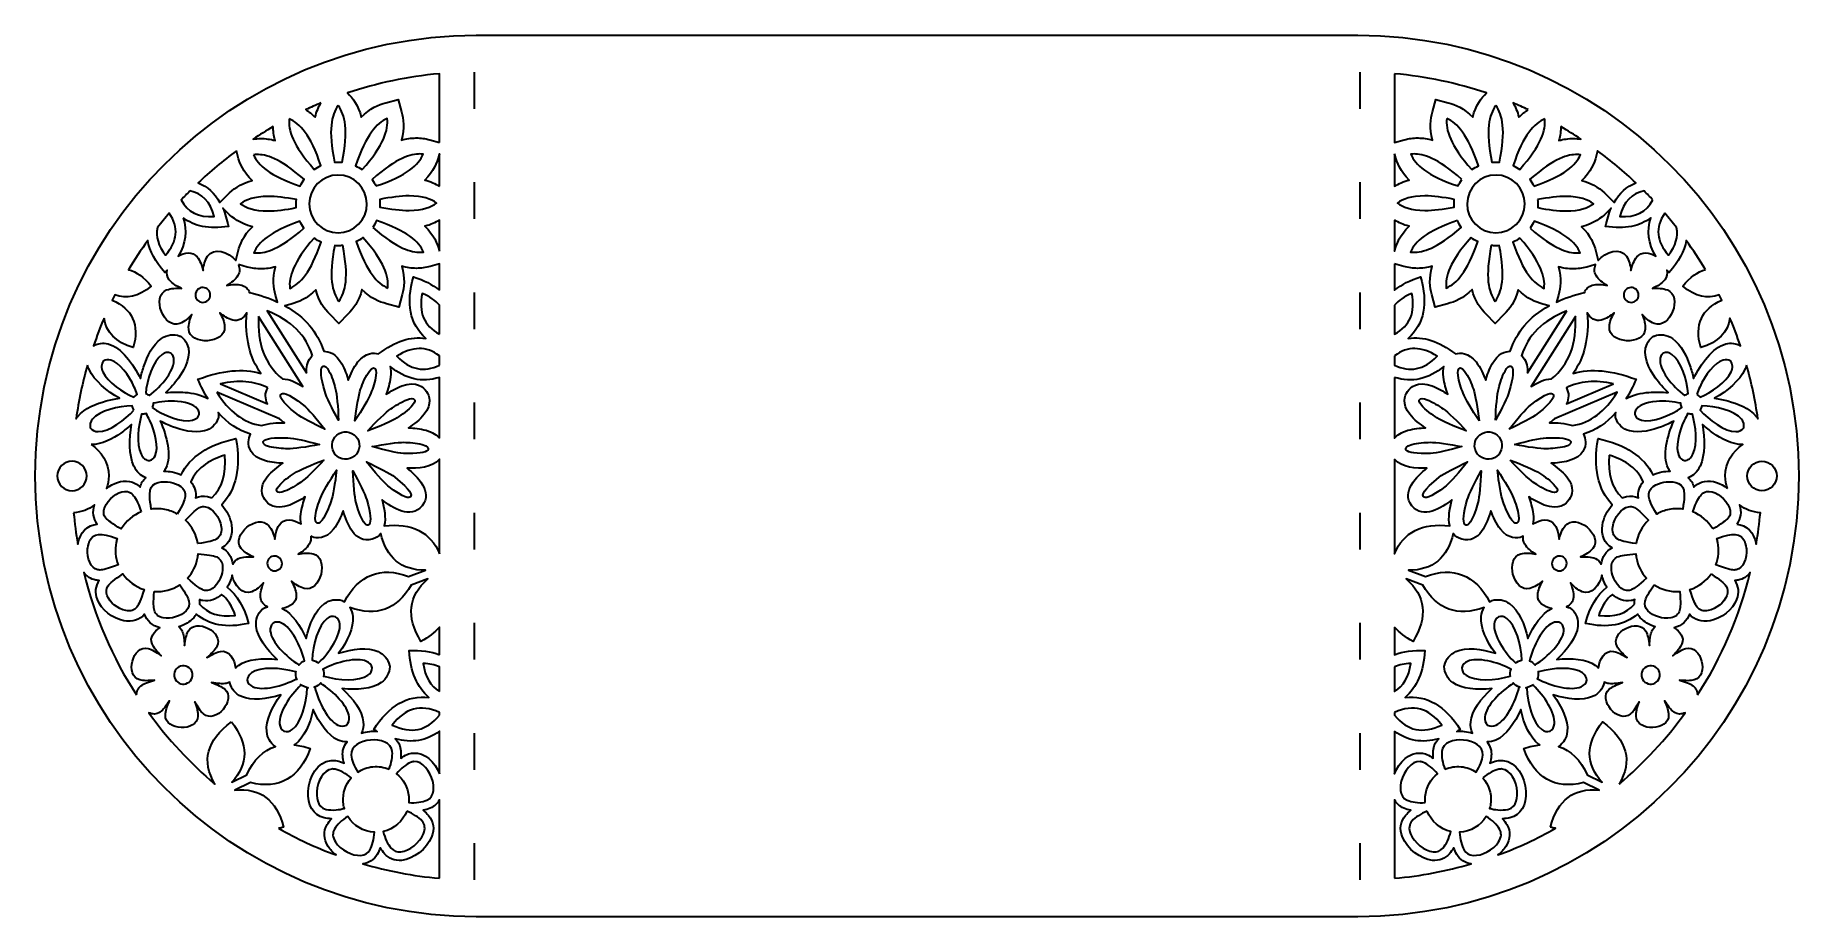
# Model space of a CAD drawing. Header units: inches. Extents: x -46 to 208, y -126 to 0.
import ezdxf

# ---------------------------------------------------------------- set-up
doc = ezdxf.new("R2010")
doc.units = ezdxf.units.IN
doc.header["$MEASUREMENT"] = 0
doc.layers.add('Layer 1', color=7, linetype='Continuous')

msp = doc.modelspace()

# ---------------------------------------------------------------- linework, layer by layer
at = {"layer": 'Layer 1', "color": 250, "lineweight": 35, "true_color": 0x231f20}
for points in [[(17.25, -4.83), (17.25, -10.12)], [(144.75, -4.83), (144.75, -10.12)], [(17.25, -20.69), (17.25, -25.98)], [(144.75, -20.69), (144.75, -25.98)], [(17.25, -36.56), (17.25, -41.85)], [(144.75, -36.56), (144.75, -41.85)], [(17.25, -52.42), (17.25, -57.71)], [(144.75, -52.42), (144.75, -57.71)], [(17.25, -68.29), (17.25, -73.58)], [(144.75, -68.29), (144.75, -73.58)], [(17.25, -84.15), (17.25, -89.44)], [(144.75, -84.15), (144.75, -89.44)], [(17.25, -100.02), (17.25, -105.31)], [(144.75, -100.02), (144.75, -105.31)], [(17.25, -115.88), (17.25, -121.17)], [(144.75, -115.88), (144.75, -121.17)]]:
    msp.add_lwpolyline(points, dxfattribs=at)
for points, knots in [([(144.46, 0.46), (144.46, 0.46), (17.54, 0.46), (17.54, 0.46), (-17.51, 0.46), (-45.92, -27.95), (-45.92, -63), (-45.92, -98.05), (-17.51, -126.46), (17.54, -126.46), (17.54, -126.46), (144.46, -126.46), (144.46, -126.46), (179.51, -126.46), (207.92, -98.05), (207.92, -63), (207.92, -27.95), (179.51, 0.46), (144.46, 0.46)], [0, 0, 0, 0, 1, 1, 1, 2, 2, 2, 3, 3, 3, 4, 4, 4, 5, 5, 5, 6, 6, 6, 6]), ([(12.25, -14.96), (12.25, -14.96), (10.87, -14.59), (10.87, -14.59), (10.18, -14.41), (9.53, -14.32), (8.88, -14.33), (8.19, -14.33), (7.5, -14.43), (6.79, -14.64), (7.28, -12.9), (7.08, -11.58), (6.8, -10.55), (6.8, -10.55), (6.31, -8.77), (6.31, -8.77), (6.31, -8.77), (4.53, -9.25), (4.53, -9.25), (3.5, -9.53), (2.26, -10.03), (1.01, -11.33), (0.58, -9.63), (-0.22, -8.59), (-0.96, -7.85), (3.25, -6.43), (7.67, -5.48), (12.25, -5.07), (12.25, -5.07), (12.25, -14.96), (12.25, -14.96)], [0, 0, 0, 0, 1, 1, 1, 2, 2, 2, 3, 3, 3, 4, 4, 4, 5, 5, 5, 6, 6, 6, 7, 7, 7, 8, 8, 8, 9, 9, 9, 10, 10, 10, 10]), ([(149.75, -5.07), (154.33, -5.48), (158.75, -6.43), (162.96, -7.85), (162.22, -8.59), (161.42, -9.63), (160.99, -11.33), (159.74, -10.03), (158.5, -9.53), (157.47, -9.25), (157.47, -9.25), (155.69, -8.77), (155.69, -8.77), (155.69, -8.77), (155.2, -10.55), (155.2, -10.55), (154.92, -11.58), (154.72, -12.9), (155.21, -14.64), (154.5, -14.43), (153.81, -14.33), (153.12, -14.33), (152.47, -14.32), (151.82, -14.41), (151.13, -14.59), (151.13, -14.59), (149.75, -14.96), (149.75, -14.96), (149.75, -14.96), (149.75, -5.07), (149.75, -5.07)], [0, 0, 0, 0, 1, 1, 1, 2, 2, 2, 3, 3, 3, 4, 4, 4, 5, 5, 5, 6, 6, 6, 7, 7, 7, 8, 8, 8, 9, 9, 9, 10, 10, 10, 10]), ([(-4.8, -9.28), (-5.14, -9.84), (-5.43, -10.52), (-5.64, -11.35), (-6.09, -10.89), (-6.54, -10.53), (-6.98, -10.24), (-6.26, -9.91), (-5.54, -9.59), (-4.8, -9.28)], [0, 0, 0, 0, 1, 1, 1, 2, 2, 2, 3, 3, 3, 3]), ([(-2.32, -9.65), (-1.35, -10.99), (-0.81, -13.17), (-1.75, -17.82), (-1.95, -17.8), (-2.15, -17.79), (-2.36, -17.79), (-2.52, -17.79), (-2.68, -17.8), (-2.84, -17.81), (-3.81, -13.18), (-3.28, -11), (-2.32, -9.65)], [0, 0, 0, 0, 1, 1, 1, 2, 2, 2, 3, 3, 3, 4, 4, 4, 4]), ([(164.32, -9.65), (165.28, -11), (165.81, -13.18), (164.84, -17.81), (164.68, -17.8), (164.52, -17.79), (164.36, -17.79), (164.15, -17.79), (163.95, -17.8), (163.75, -17.82), (162.81, -13.17), (163.35, -10.99), (164.32, -9.65)], [0, 0, 0, 0, 1, 1, 1, 2, 2, 2, 3, 3, 3, 4, 4, 4, 4]), ([(168.98, -10.24), (168.54, -10.53), (168.09, -10.89), (167.64, -11.35), (167.43, -10.52), (167.14, -9.84), (166.8, -9.28), (167.54, -9.59), (168.26, -9.91), (168.98, -10.24)], [0, 0, 0, 0, 1, 1, 1, 2, 2, 2, 3, 3, 3, 3]), ([(-9.37, -11.56), (-7.86, -12.24), (-6.3, -13.85), (-4.8, -18.31), (-5.14, -18.47), (-5.46, -18.65), (-5.77, -18.86), (-8.89, -15.35), (-9.52, -13.2), (-9.37, -11.56)], [0, 0, 0, 0, 1, 1, 1, 2, 2, 2, 3, 3, 3, 3]), ([(1.13, -18.89), (0.84, -18.69), (0.52, -18.5), (0.19, -18.35), (1.68, -13.83), (3.23, -12.2), (4.74, -11.51), (4.91, -13.16), (4.28, -15.33), (1.13, -18.89)], [0, 0, 0, 0, 1, 1, 1, 2, 2, 2, 3, 3, 3, 3]), ([(157.26, -11.51), (158.77, -12.2), (160.32, -13.83), (161.81, -18.35), (161.48, -18.5), (161.16, -18.69), (160.87, -18.89), (157.72, -15.33), (157.09, -13.16), (157.26, -11.51)], [0, 0, 0, 0, 1, 1, 1, 2, 2, 2, 3, 3, 3, 3]), ([(171.37, -11.56), (171.52, -13.2), (170.89, -15.35), (167.77, -18.86), (167.46, -18.65), (167.14, -18.47), (166.8, -18.31), (168.3, -13.85), (169.86, -12.24), (171.37, -11.56)], [0, 0, 0, 0, 1, 1, 1, 2, 2, 2, 3, 3, 3, 3]), ([(-11.7, -12.7), (-11.69, -13.3), (-11.6, -13.96), (-11.39, -14.7), (-12.1, -14.5), (-12.8, -14.4), (-13.48, -14.41), (-13.84, -14.41), (-14.19, -14.44), (-14.56, -14.49), (-13.62, -13.87), (-12.67, -13.27), (-11.7, -12.7)], [0, 0, 0, 0, 1, 1, 1, 2, 2, 2, 3, 3, 3, 4, 4, 4, 4]), ([(173.7, -12.7), (174.67, -13.27), (175.62, -13.87), (176.55, -14.49), (176.19, -14.44), (175.84, -14.41), (175.48, -14.41), (174.79, -14.4), (174.1, -14.5), (173.39, -14.7), (173.6, -13.96), (173.69, -13.3), (173.7, -12.7)], [0, 0, 0, 0, 1, 1, 1, 2, 2, 2, 3, 3, 3, 4, 4, 4, 4]), ([(-16.98, -16.19), (-16.98, -16.19), (-16.77, -16.95), (-16.77, -16.95), (-16.49, -17.98), (-15.99, -19.23), (-14.69, -20.47), (-16.48, -20.93), (-17.54, -21.8), (-18.23, -22.5), (-18.23, -22.5), (-19.34, -23.61), (-19.34, -23.61), (-20.1, -22.27), (-21.15, -21.34), (-22.48, -20.8), (-20.74, -19.15), (-18.91, -17.61), (-16.98, -16.19)], [0, 0, 0, 0, 1, 1, 1, 2, 2, 2, 3, 3, 3, 4, 4, 4, 5, 5, 5, 6, 6, 6, 6]), ([(-14.51, -16.74), (-14.35, -16.72), (-14.19, -16.71), (-14.03, -16.71), (-12.78, -16.71), (-10.8, -17.15), (-7.22, -20.28), (-7.44, -20.58), (-7.63, -20.91), (-7.79, -21.25), (-12.22, -19.77), (-13.83, -18.24), (-14.51, -16.74)], [0, 0, 0, 0, 1, 1, 1, 2, 2, 2, 3, 3, 3, 4, 4, 4, 4]), ([(3.11, -21.24), (2.96, -20.92), (2.77, -20.6), (2.56, -20.31), (6.18, -17.09), (8.18, -16.64), (9.44, -16.63), (9.61, -16.63), (9.76, -16.64), (9.92, -16.65), (9.24, -18.17), (7.62, -19.73), (3.11, -21.24)], [0, 0, 0, 0, 1, 1, 1, 2, 2, 2, 3, 3, 3, 4, 4, 4, 4]), ([(12.25, -21.26), (11.68, -20.91), (10.99, -20.6), (10.13, -20.39), (11.42, -19.13), (11.91, -17.89), (12.18, -16.86), (12.18, -16.86), (12.25, -16.61), (12.25, -16.61), (12.25, -16.61), (12.25, -21.26), (12.25, -21.26)], [0, 0, 0, 0, 1, 1, 1, 2, 2, 2, 3, 3, 3, 4, 4, 4, 4]), ([(149.75, -16.61), (149.75, -16.61), (149.82, -16.86), (149.82, -16.86), (150.09, -17.89), (150.58, -19.13), (151.87, -20.39), (151.01, -20.6), (150.32, -20.91), (149.75, -21.26), (149.75, -21.26), (149.75, -16.61), (149.75, -16.61)], [0, 0, 0, 0, 1, 1, 1, 2, 2, 2, 3, 3, 3, 4, 4, 4, 4]), ([(159.44, -20.31), (159.23, -20.6), (159.04, -20.92), (158.89, -21.24), (154.38, -19.73), (152.76, -18.17), (152.08, -16.65), (152.24, -16.64), (152.39, -16.63), (152.56, -16.63), (153.82, -16.64), (155.82, -17.09), (159.44, -20.31)], [0, 0, 0, 0, 1, 1, 1, 2, 2, 2, 3, 3, 3, 4, 4, 4, 4]), ([(169.79, -21.25), (169.63, -20.91), (169.44, -20.58), (169.22, -20.28), (172.8, -17.15), (174.78, -16.71), (176.03, -16.71), (176.19, -16.71), (176.35, -16.72), (176.51, -16.74), (175.83, -18.24), (174.22, -19.77), (169.79, -21.25)], [0, 0, 0, 0, 1, 1, 1, 2, 2, 2, 3, 3, 3, 4, 4, 4, 4]), ([(178.77, -16.95), (178.77, -16.95), (178.98, -16.19), (178.98, -16.19), (180.91, -17.61), (182.74, -19.15), (184.48, -20.8), (183.15, -21.34), (182.1, -22.27), (181.34, -23.61), (181.34, -23.61), (180.23, -22.5), (180.23, -22.5), (179.54, -21.8), (178.48, -20.93), (176.69, -20.47), (177.99, -19.23), (178.49, -17.98), (178.77, -16.95)], [0, 0, 0, 0, 1, 1, 1, 2, 2, 2, 3, 3, 3, 4, 4, 4, 5, 5, 5, 6, 6, 6, 6]), ([(1.82, -23.81), (1.83, -26.1), (-0.03, -27.97), (-2.32, -27.97), (-4.62, -27.98), (-6.48, -26.13), (-6.49, -23.83), (-6.5, -21.54), (-4.64, -19.67), (-2.35, -19.67), (-0.05, -19.66), (1.81, -21.51), (1.82, -23.81)], [0, 0, 0, 0, 1, 1, 1, 2, 2, 2, 3, 3, 3, 4, 4, 4, 4]), ([(164.32, -27.97), (162.03, -27.97), (160.17, -26.1), (160.18, -23.81), (160.19, -21.51), (162.05, -19.66), (164.35, -19.67), (166.64, -19.67), (168.5, -21.54), (168.49, -23.83), (168.48, -26.13), (166.62, -27.98), (164.32, -27.97)], [0, 0, 0, 0, 1, 1, 1, 2, 2, 2, 3, 3, 3, 4, 4, 4, 4]), ([(-23.67, -21.95), (-21.88, -22.31), (-20.74, -23.51), (-20.16, -25.63), (-22.47, -25.78), (-24.02, -25.01), (-24.92, -23.25), (-24.51, -22.81), (-24.09, -22.37), (-23.67, -21.95)], [0, 0, 0, 0, 1, 1, 1, 2, 2, 2, 3, 3, 3, 3]), ([(-12.43, -22.75), (-11.27, -22.74), (-9.91, -22.9), (-8.34, -23.21), (-8.36, -23.41), (-8.38, -23.63), (-8.37, -23.84), (-8.37, -24.01), (-8.36, -24.18), (-8.35, -24.35), (-9.91, -24.67), (-11.26, -24.83), (-12.42, -24.83), (-14.42, -24.84), (-15.58, -24.37), (-16.38, -23.8), (-15.59, -23.22), (-14.42, -22.75), (-12.43, -22.75)], [0, 0, 0, 0, 1, 1, 1, 2, 2, 2, 3, 3, 3, 4, 4, 4, 5, 5, 5, 6, 6, 6, 6]), ([(7.89, -24.76), (6.69, -24.76), (5.29, -24.6), (3.67, -24.27), (3.68, -24.12), (3.69, -23.96), (3.69, -23.8), (3.69, -23.6), (3.68, -23.39), (3.66, -23.18), (5.28, -22.85), (6.69, -22.68), (7.88, -22.67), (9.88, -22.67), (11.04, -23.13), (11.84, -23.7), (11.05, -24.28), (9.88, -24.75), (7.89, -24.76)], [0, 0, 0, 0, 1, 1, 1, 2, 2, 2, 3, 3, 3, 4, 4, 4, 5, 5, 5, 6, 6, 6, 6]), ([(154.12, -22.67), (155.31, -22.68), (156.72, -22.85), (158.34, -23.18), (158.32, -23.39), (158.31, -23.6), (158.31, -23.8), (158.31, -23.96), (158.32, -24.12), (158.33, -24.27), (156.71, -24.6), (155.31, -24.76), (154.11, -24.76), (152.12, -24.75), (150.95, -24.28), (150.16, -23.7), (150.96, -23.13), (152.12, -22.67), (154.12, -22.67)], [0, 0, 0, 0, 1, 1, 1, 2, 2, 2, 3, 3, 3, 4, 4, 4, 5, 5, 5, 6, 6, 6, 6]), ([(170.34, -23.21), (171.91, -22.9), (173.27, -22.74), (174.43, -22.75), (176.42, -22.75), (177.59, -23.22), (178.38, -23.8), (177.58, -24.37), (176.42, -24.84), (174.42, -24.83), (173.26, -24.83), (171.91, -24.67), (170.35, -24.35), (170.36, -24.18), (170.37, -24.01), (170.37, -23.84), (170.38, -23.63), (170.36, -23.41), (170.34, -23.21)], [0, 0, 0, 0, 1, 1, 1, 2, 2, 2, 3, 3, 3, 4, 4, 4, 5, 5, 5, 6, 6, 6, 6]), ([(186.92, -23.25), (186.02, -25.01), (184.47, -25.78), (182.16, -25.63), (182.74, -23.51), (183.88, -22.31), (185.67, -21.95), (186.09, -22.37), (186.51, -22.81), (186.92, -23.25)], [0, 0, 0, 0, 1, 1, 1, 2, 2, 2, 3, 3, 3, 3]), ([(-28.34, -27.24), (-27.78, -26.53), (-27.21, -25.84), (-26.63, -25.16), (-25.24, -27.25), (-25.41, -29.2), (-27.17, -31.21), (-28.22, -29.84), (-28.61, -28.53), (-28.34, -27.24)], [0, 0, 0, 0, 1, 1, 1, 2, 2, 2, 3, 3, 3, 3]), ([(-24.65, -25.81), (-23.06, -27.06), (-20.89, -27.48), (-18.13, -27.08), (-18.32, -26.08), (-18.58, -25.2), (-18.93, -24.42), (-18.93, -24.42), (-18.23, -25.12), (-18.23, -25.12), (-17.53, -25.81), (-16.46, -26.67), (-14.67, -27.12), (-15.96, -28.37), (-16.45, -29.62), (-16.72, -30.65), (-16.72, -30.65), (-17.07, -31.97), (-17.07, -31.97), (-18.1, -30.72), (-20.28, -29.99), (-21.14, -31.36), (-21.51, -31.93), (-21.69, -32.67), (-21.77, -33.41), (-21.93, -32.68), (-22.21, -31.98), (-22.64, -31.45), (-23.31, -30.64), (-24.42, -30.78), (-25.35, -31.35), (-24.25, -29.53), (-24.02, -27.69), (-24.65, -25.81)], [0, 0, 0, 0, 1, 1, 1, 2, 2, 2, 3, 3, 3, 4, 4, 4, 5, 5, 5, 6, 6, 6, 7, 7, 7, 8, 8, 8, 9, 9, 9, 10, 10, 10, 11, 11, 11, 11]), ([(184.64, -31.45), (184.21, -31.98), (183.93, -32.68), (183.77, -33.41), (183.69, -32.67), (183.51, -31.93), (183.14, -31.36), (182.28, -29.99), (180.1, -30.72), (179.07, -31.97), (179.07, -31.97), (178.72, -30.65), (178.72, -30.65), (178.45, -29.62), (177.96, -28.37), (176.67, -27.12), (178.46, -26.67), (179.53, -25.81), (180.23, -25.12), (180.23, -25.12), (180.93, -24.42), (180.93, -24.42), (180.58, -25.2), (180.32, -26.08), (180.13, -27.08), (182.89, -27.48), (185.06, -27.06), (186.65, -25.81), (186.02, -27.69), (186.25, -29.53), (187.35, -31.35), (186.42, -30.78), (185.31, -30.64), (184.64, -31.45)], [0, 0, 0, 0, 1, 1, 1, 2, 2, 2, 3, 3, 3, 4, 4, 4, 5, 5, 5, 6, 6, 6, 7, 7, 7, 8, 8, 8, 9, 9, 9, 10, 10, 10, 11, 11, 11, 11]), ([(188.63, -25.16), (189.21, -25.84), (189.78, -26.53), (190.34, -27.24), (190.61, -28.53), (190.22, -29.84), (189.17, -31.21), (187.41, -29.2), (187.24, -27.25), (188.63, -25.16)], [0, 0, 0, 0, 1, 1, 1, 2, 2, 2, 3, 3, 3, 3]), ([(-13.98, -30.87), (-14.14, -30.87), (-14.3, -30.87), (-14.46, -30.85), (-13.79, -29.36), (-12.2, -27.82), (-7.83, -26.32), (-7.67, -26.67), (-7.47, -27.01), (-7.25, -27.32), (-10.77, -30.42), (-12.74, -30.87), (-13.98, -30.87)], [0, 0, 0, 0, 1, 1, 1, 2, 2, 2, 3, 3, 3, 4, 4, 4, 4]), ([(2.66, -27.21), (2.86, -26.9), (3.04, -26.58), (3.19, -26.23), (7.66, -27.71), (9.29, -29.26), (9.97, -30.76), (9.81, -30.78), (9.65, -30.79), (9.49, -30.79), (8.24, -30.79), (6.25, -30.36), (2.66, -27.21)], [0, 0, 0, 0, 1, 1, 1, 2, 2, 2, 3, 3, 3, 4, 4, 4, 4]), ([(12.25, -30.62), (12.25, -30.62), (12.23, -30.55), (12.23, -30.55), (11.95, -29.52), (11.46, -28.28), (10.16, -27.04), (11.01, -26.82), (11.69, -26.51), (12.25, -26.17), (12.25, -26.17), (12.25, -30.62), (12.25, -30.62)], [0, 0, 0, 0, 1, 1, 1, 2, 2, 2, 3, 3, 3, 4, 4, 4, 4]), ([(149.75, -26.17), (150.31, -26.51), (150.99, -26.82), (151.84, -27.04), (150.54, -28.28), (150.05, -29.52), (149.77, -30.55), (149.77, -30.55), (149.75, -30.62), (149.75, -30.62), (149.75, -30.62), (149.75, -26.17), (149.75, -26.17)], [0, 0, 0, 0, 1, 1, 1, 2, 2, 2, 3, 3, 3, 4, 4, 4, 4]), ([(158.81, -26.23), (158.96, -26.58), (159.14, -26.9), (159.34, -27.21), (155.75, -30.36), (153.76, -30.79), (152.51, -30.79), (152.35, -30.79), (152.19, -30.78), (152.03, -30.76), (152.71, -29.26), (154.34, -27.71), (158.81, -26.23)], [0, 0, 0, 0, 1, 1, 1, 2, 2, 2, 3, 3, 3, 4, 4, 4, 4]), ([(169.25, -27.32), (169.47, -27.01), (169.67, -26.67), (169.83, -26.32), (174.2, -27.82), (175.79, -29.36), (176.46, -30.85), (176.3, -30.87), (176.14, -30.87), (175.98, -30.87), (174.74, -30.87), (172.77, -30.42), (169.25, -27.32)], [0, 0, 0, 0, 1, 1, 1, 2, 2, 2, 3, 3, 3, 4, 4, 4, 4]), ([(-36.02, -40.26), (-35.75, -42.31), (-34.35, -43.73), (-31.81, -44.52), (-30.92, -41.2), (-31.94, -38.93), (-34.85, -37.7), (-34.72, -37.44), (-34.58, -37.17), (-34.45, -36.91), (-32.8, -37.6), (-31.06, -37.18), (-29.23, -35.65), (-30.28, -34.37), (-31.36, -33.59), (-32.48, -33.3), (-31.62, -31.86), (-30.7, -30.46), (-29.73, -29.1), (-29.47, -30.62), (-28.64, -32.15), (-27.25, -33.7), (-27.14, -33.59), (-27.04, -33.49), (-26.94, -33.38), (-27.05, -33.86), (-26.98, -34.34), (-26.64, -34.76), (-26.2, -35.28), (-25.56, -35.68), (-24.88, -35.98), (-25.62, -35.92), (-26.37, -35.96), (-27.01, -36.21), (-29.3, -37.12), (-27.39, -41.94), (-25.1, -41.03), (-24.47, -40.78), (-23.89, -40.29), (-23.39, -39.74), (-23.68, -40.42), (-23.88, -41.15), (-23.84, -41.84), (-23.68, -44.3), (-18.5, -43.97), (-18.66, -41.51), (-18.7, -40.83), (-18.99, -40.13), (-19.36, -39.49), (-18.8, -39.97), (-18.17, -40.39), (-17.5, -40.55), (-16.65, -40.77), (-15.94, -40.27), (-15.49, -39.51), (-15.76, -43.03), (-15.08, -45.93), (-13.43, -48.24), (-16.02, -47.48), (-19.04, -47.75), (-22.5, -49.08), (-22.07, -50.1), (-21.59, -51.03), (-21.07, -51.86), (-22.03, -51.28), (-23.29, -51.04), (-24.35, -50.96), (-25.25, -50.88), (-26.21, -50.9), (-27.13, -51), (-26.47, -50.35), (-25.83, -49.63), (-25.31, -48.9), (-24.34, -47.54), (-23.34, -45.58), (-24.09, -43.97), (-24.28, -43.57), (-24.56, -43.22), (-24.94, -42.93), (-24.94, -42.93), (-25.01, -42.88), (-25.01, -42.88), (-25.01, -42.88), (-25.09, -42.85), (-25.09, -42.85), (-26.01, -42.5), (-26.93, -42.63), (-27.76, -43.21), (-29.02, -44.08), (-29.81, -45.81), (-30.26, -47.1), (-30.47, -47.7), (-30.65, -48.34), (-30.78, -48.98), (-31.81, -46.86), (-33.53, -44.5), (-35.44, -43.99), (-36.17, -43.79), (-36.88, -43.88), (-37.53, -44.24), (-37.07, -42.89), (-36.57, -41.56), (-36.02, -40.26)], [0, 0, 0, 0, 1, 1, 1, 2, 2, 2, 3, 3, 3, 4, 4, 4, 5, 5, 5, 6, 6, 6, 7, 7, 7, 8, 8, 8, 9, 9, 9, 10, 10, 10, 11, 11, 11, 12, 12, 12, 13, 13, 13, 14, 14, 14, 15, 15, 15, 16, 16, 16, 17, 17, 17, 18, 18, 18, 19, 19, 19, 20, 20, 20, 21, 21, 21, 22, 22, 22, 23, 23, 23, 24, 24, 24, 25, 25, 25, 26, 26, 26, 27, 27, 27, 28, 28, 28, 29, 29, 29, 30, 30, 30, 31, 31, 31, 32, 32, 32, 33, 33, 33, 34, 34, 34, 34]), ([(-5.8, -28.76), (-5.48, -28.98), (-5.15, -29.17), (-4.79, -29.33), (-6.26, -33.71), (-7.79, -35.31), (-9.28, -35.99), (-9.45, -34.36), (-8.83, -32.24), (-5.8, -28.76)], [0, 0, 0, 0, 1, 1, 1, 2, 2, 2, 3, 3, 3, 3]), ([(-2.22, -37.86), (-3.18, -36.53), (-3.72, -34.38), (-2.82, -29.83), (-2.66, -29.85), (-2.49, -29.86), (-2.32, -29.86), (-2.1, -29.86), (-1.88, -29.84), (-1.67, -29.82), (-0.74, -34.36), (-1.27, -36.52), (-2.22, -37.86)], [0, 0, 0, 0, 1, 1, 1, 2, 2, 2, 3, 3, 3, 4, 4, 4, 4]), ([(4.83, -35.94), (3.32, -35.27), (1.78, -33.67), (0.28, -29.25), (0.62, -29.09), (0.95, -28.89), (1.25, -28.67), (4.35, -32.16), (4.98, -34.3), (4.83, -35.94)], [0, 0, 0, 0, 1, 1, 1, 2, 2, 2, 3, 3, 3, 3]), ([(160.75, -28.67), (161.05, -28.89), (161.38, -29.09), (161.72, -29.25), (160.22, -33.67), (158.68, -35.27), (157.17, -35.94), (157.02, -34.3), (157.65, -32.16), (160.75, -28.67)], [0, 0, 0, 0, 1, 1, 1, 2, 2, 2, 3, 3, 3, 3]), ([(164.22, -37.86), (163.27, -36.52), (162.74, -34.36), (163.67, -29.82), (163.88, -29.84), (164.1, -29.86), (164.32, -29.86), (164.49, -29.86), (164.66, -29.85), (164.82, -29.83), (165.72, -34.38), (165.18, -36.53), (164.22, -37.86)], [0, 0, 0, 0, 1, 1, 1, 2, 2, 2, 3, 3, 3, 4, 4, 4, 4]), ([(167.8, -28.76), (170.83, -32.24), (171.45, -34.36), (171.28, -35.99), (169.79, -35.31), (168.26, -33.71), (166.79, -29.33), (167.15, -29.17), (167.48, -28.98), (167.8, -28.76)], [0, 0, 0, 0, 1, 1, 1, 2, 2, 2, 3, 3, 3, 3]), ([(194.48, -33.3), (193.36, -33.59), (192.28, -34.37), (191.23, -35.65), (193.06, -37.18), (194.8, -37.6), (196.45, -36.91), (196.58, -37.17), (196.72, -37.44), (196.85, -37.7), (193.94, -38.93), (192.92, -41.2), (193.81, -44.52), (196.35, -43.73), (197.75, -42.31), (198.02, -40.26), (198.57, -41.56), (199.07, -42.89), (199.53, -44.24), (198.88, -43.88), (198.17, -43.79), (197.44, -43.99), (195.53, -44.5), (193.81, -46.86), (192.78, -48.98), (192.65, -48.34), (192.47, -47.7), (192.26, -47.1), (191.81, -45.81), (191.01, -44.08), (189.76, -43.21), (188.93, -42.63), (188.01, -42.5), (187.09, -42.85), (187.09, -42.85), (187.01, -42.88), (187.01, -42.88), (187.01, -42.88), (186.94, -42.93), (186.94, -42.93), (186.56, -43.22), (186.28, -43.57), (186.09, -43.97), (185.34, -45.58), (186.34, -47.54), (187.31, -48.9), (187.83, -49.63), (188.47, -50.35), (189.13, -51), (188.21, -50.9), (187.25, -50.88), (186.35, -50.96), (185.29, -51.04), (184.03, -51.28), (183.07, -51.86), (183.59, -51.03), (184.07, -50.1), (184.5, -49.08), (181.04, -47.75), (178.02, -47.48), (175.43, -48.24), (177.08, -45.93), (177.76, -43.03), (177.49, -39.51), (177.94, -40.27), (178.65, -40.77), (179.5, -40.55), (180.17, -40.39), (180.8, -39.97), (181.36, -39.49), (180.99, -40.13), (180.7, -40.83), (180.66, -41.51), (180.5, -43.97), (185.68, -44.3), (185.83, -41.84), (185.88, -41.15), (185.68, -40.42), (185.39, -39.74), (185.89, -40.29), (186.47, -40.78), (187.1, -41.03), (189.39, -41.94), (191.3, -37.12), (189.01, -36.21), (188.37, -35.96), (187.62, -35.92), (186.88, -35.98), (187.56, -35.68), (188.2, -35.28), (188.64, -34.76), (188.98, -34.34), (189.05, -33.86), (188.94, -33.38), (189.04, -33.49), (189.14, -33.59), (189.25, -33.7), (190.64, -32.15), (191.47, -30.62), (191.73, -29.1), (192.7, -30.46), (193.62, -31.86), (194.48, -33.3)], [0, 0, 0, 0, 1, 1, 1, 2, 2, 2, 3, 3, 3, 4, 4, 4, 5, 5, 5, 6, 6, 6, 7, 7, 7, 8, 8, 8, 9, 9, 9, 10, 10, 10, 11, 11, 11, 12, 12, 12, 13, 13, 13, 14, 14, 14, 15, 15, 15, 16, 16, 16, 17, 17, 17, 18, 18, 18, 19, 19, 19, 20, 20, 20, 21, 21, 21, 22, 22, 22, 23, 23, 23, 24, 24, 24, 25, 25, 25, 26, 26, 26, 27, 27, 27, 28, 28, 28, 29, 29, 29, 30, 30, 30, 31, 31, 31, 32, 32, 32, 33, 33, 33, 34, 34, 34, 34]), ([(-16.69, -32.57), (-16.69, -32.57), (-15.41, -32.91), (-15.41, -32.91), (-14.72, -33.09), (-14.07, -33.18), (-13.42, -33.18), (-12.73, -33.18), (-12.04, -33.07), (-11.32, -32.87), (-11.82, -34.6), (-11.62, -35.92), (-11.34, -36.95), (-11.34, -36.95), (-11.06, -37.95), (-11.06, -37.95), (-12.25, -37.4), (-13.59, -36.94), (-15.07, -36.57), (-15.07, -36.6), (-15.08, -36.62), (-15.08, -36.64), (-15.26, -36.1), (-15.62, -35.68), (-16.21, -35.53), (-16.87, -35.36), (-17.63, -35.42), (-18.36, -35.57), (-17.72, -35.19), (-17.13, -34.71), (-16.76, -34.14), (-16.44, -33.63), (-16.46, -33.08), (-16.69, -32.57)], [0, 0, 0, 0, 1, 1, 1, 2, 2, 2, 3, 3, 3, 4, 4, 4, 5, 5, 5, 6, 6, 6, 7, 7, 7, 8, 8, 8, 9, 9, 9, 10, 10, 10, 11, 11, 11, 11]), ([(12.25, -36.24), (11.27, -35.45), (10.03, -34.8), (8.52, -34.3), (7.4, -38.15), (7.99, -41.11), (10.29, -43.18), (8.13, -42.85), (5.87, -43.6), (3.49, -45.43), (2.81, -45.22), (1.63, -45.16), (0.52, -46.58), (-0.1, -47.36), (-0.55, -48.39), (-0.86, -49.22), (-1.08, -48.5), (-1.37, -47.61), (-1.8, -46.86), (-2.64, -45.36), (-3.64, -45.02), (-4.4, -45.04), (-5.29, -42.25), (-7.16, -40.07), (-9.99, -38.5), (-9.99, -38.5), (-9.07, -38.25), (-9.07, -38.25), (-8.04, -37.97), (-6.8, -37.48), (-5.55, -36.18), (-5.11, -37.92), (-4.28, -38.97), (-3.52, -39.72), (-3.52, -39.72), (-2.21, -41.02), (-2.21, -41.02), (-2.21, -41.02), (-0.91, -39.71), (-0.91, -39.71), (-0.15, -38.95), (0.67, -37.9), (1.1, -36.15), (2.35, -37.44), (3.6, -37.93), (4.63, -38.2), (4.63, -38.2), (6.42, -38.68), (6.42, -38.68), (6.42, -38.68), (6.89, -36.89), (6.89, -36.89), (7.16, -35.86), (7.35, -34.53), (6.85, -32.8), (7.56, -33), (8.26, -33.1), (8.94, -33.1), (9.6, -33.1), (10.25, -33.01), (10.93, -32.82), (10.93, -32.82), (12.25, -32.46), (12.25, -32.46), (12.25, -32.46), (12.25, -36.24), (12.25, -36.24)], [0, 0, 0, 0, 1, 1, 1, 2, 2, 2, 3, 3, 3, 4, 4, 4, 5, 5, 5, 6, 6, 6, 7, 7, 7, 8, 8, 8, 9, 9, 9, 10, 10, 10, 11, 11, 11, 12, 12, 12, 13, 13, 13, 14, 14, 14, 15, 15, 15, 16, 16, 16, 17, 17, 17, 18, 18, 18, 19, 19, 19, 20, 20, 20, 21, 21, 21, 22, 22, 22, 22]), ([(149.75, -32.46), (149.75, -32.46), (151.07, -32.82), (151.07, -32.82), (151.75, -33.01), (152.4, -33.1), (153.06, -33.1), (153.74, -33.1), (154.44, -33), (155.15, -32.8), (154.65, -34.53), (154.84, -35.86), (155.11, -36.89), (155.11, -36.89), (155.58, -38.68), (155.58, -38.68), (155.58, -38.68), (157.37, -38.2), (157.37, -38.2), (158.4, -37.93), (159.65, -37.44), (160.9, -36.15), (161.33, -37.9), (162.15, -38.95), (162.91, -39.71), (162.91, -39.71), (164.21, -41.02), (164.21, -41.02), (164.21, -41.02), (165.52, -39.72), (165.52, -39.72), (166.28, -38.97), (167.11, -37.92), (167.55, -36.18), (168.8, -37.48), (170.04, -37.97), (171.07, -38.25), (171.07, -38.25), (171.99, -38.5), (171.99, -38.5), (169.16, -40.07), (167.29, -42.25), (166.4, -45.04), (165.64, -45.02), (164.64, -45.36), (163.8, -46.86), (163.37, -47.61), (163.08, -48.5), (162.86, -49.22), (162.55, -48.39), (162.1, -47.36), (161.48, -46.58), (160.37, -45.16), (159.19, -45.22), (158.51, -45.43), (156.13, -43.6), (153.87, -42.85), (151.71, -43.18), (154.01, -41.11), (154.6, -38.15), (153.48, -34.3), (151.97, -34.8), (150.73, -35.45), (149.75, -36.24), (149.75, -36.24), (149.75, -32.46), (149.75, -32.46)], [0, 0, 0, 0, 1, 1, 1, 2, 2, 2, 3, 3, 3, 4, 4, 4, 5, 5, 5, 6, 6, 6, 7, 7, 7, 8, 8, 8, 9, 9, 9, 10, 10, 10, 11, 11, 11, 12, 12, 12, 13, 13, 13, 14, 14, 14, 15, 15, 15, 16, 16, 16, 17, 17, 17, 18, 18, 18, 19, 19, 19, 20, 20, 20, 21, 21, 21, 22, 22, 22, 22]), ([(178.76, -34.14), (179.13, -34.71), (179.72, -35.19), (180.36, -35.57), (179.63, -35.42), (178.87, -35.36), (178.21, -35.53), (177.62, -35.68), (177.26, -36.1), (177.08, -36.64), (177.08, -36.62), (177.07, -36.6), (177.07, -36.57), (175.59, -36.94), (174.25, -37.4), (173.06, -37.95), (173.06, -37.95), (173.34, -36.95), (173.34, -36.95), (173.62, -35.92), (173.82, -34.6), (173.32, -32.87), (174.04, -33.07), (174.73, -33.18), (175.42, -33.18), (176.07, -33.18), (176.72, -33.09), (177.41, -32.91), (177.41, -32.91), (178.69, -32.57), (178.69, -32.57), (178.46, -33.08), (178.44, -33.63), (178.76, -34.14)], [0, 0, 0, 0, 1, 1, 1, 2, 2, 2, 3, 3, 3, 4, 4, 4, 5, 5, 5, 6, 6, 6, 7, 7, 7, 8, 8, 8, 9, 9, 9, 10, 10, 10, 11, 11, 11, 11]), ([(-21.4, -37.93), (-21.95, -38.15), (-22.57, -37.87), (-22.79, -37.33), (-23.01, -36.77), (-22.74, -36.15), (-22.19, -35.93), (-21.64, -35.72), (-21.02, -35.99), (-20.8, -36.54), (-20.58, -37.09), (-20.85, -37.71), (-21.4, -37.93)], [0, 0, 0, 0, 1, 1, 1, 2, 2, 2, 3, 3, 3, 4, 4, 4, 4]), ([(12.25, -42.58), (10.02, -41.34), (9.21, -39.44), (9.78, -36.7), (10.86, -37.16), (11.68, -37.73), (12.25, -38.42), (12.25, -38.42), (12.25, -42.58), (12.25, -42.58)], [0, 0, 0, 0, 1, 1, 1, 2, 2, 2, 3, 3, 3, 3]), ([(149.75, -38.42), (150.32, -37.73), (151.14, -37.16), (152.22, -36.7), (152.79, -39.44), (151.98, -41.34), (149.75, -42.58), (149.75, -42.58), (149.75, -38.42), (149.75, -38.42)], [0, 0, 0, 0, 1, 1, 1, 2, 2, 2, 3, 3, 3, 3]), ([(182.8, -36.54), (183.02, -35.99), (183.64, -35.72), (184.19, -35.93), (184.74, -36.15), (185.01, -36.77), (184.79, -37.33), (184.57, -37.87), (183.95, -38.15), (183.4, -37.93), (182.85, -37.71), (182.58, -37.09), (182.8, -36.54)], [0, 0, 0, 0, 1, 1, 1, 2, 2, 2, 3, 3, 3, 4, 4, 4, 4]), ([(-13.77, -40.01), (-13.77, -40.01), (-7.39, -50.13), (-7.39, -50.13), (-8.28, -49.55), (-9.34, -49.01), (-10.34, -49.01), (-12.89, -46.9), (-14.01, -43.94), (-13.77, -40.01)], [0, 0, 0, 0, 1, 1, 1, 2, 2, 2, 3, 3, 3, 3]), ([(-6.03, -45.68), (-6.12, -45.76), (-6.2, -45.86), (-6.28, -45.95), (-6.76, -46.56), (-6.91, -47.34), (-6.9, -48.16), (-6.9, -48.16), (-12.52, -39.23), (-12.52, -39.23), (-9.07, -40.63), (-6.93, -42.74), (-6.03, -45.68)], [0, 0, 0, 0, 1, 1, 1, 2, 2, 2, 3, 3, 3, 4, 4, 4, 4]), ([(174.52, -39.23), (174.52, -39.23), (168.9, -48.16), (168.9, -48.16), (168.91, -47.34), (168.76, -46.56), (168.28, -45.95), (168.2, -45.86), (168.12, -45.76), (168.03, -45.68), (168.93, -42.74), (171.07, -40.63), (174.52, -39.23)], [0, 0, 0, 0, 1, 1, 1, 2, 2, 2, 3, 3, 3, 4, 4, 4, 4]), ([(172.34, -49.01), (171.34, -49.01), (170.28, -49.55), (169.39, -50.13), (169.39, -50.13), (175.77, -40.01), (175.77, -40.01), (176.01, -43.94), (174.89, -46.9), (172.34, -49.01)], [0, 0, 0, 0, 1, 1, 1, 2, 2, 2, 3, 3, 3, 3]), ([(-30.03, -51.12), (-29.87, -49.25), (-28.99, -46.42), (-27.67, -45.5), (-27.27, -45.22), (-26.87, -45.15), (-26.43, -45.29), (-26.28, -45.42), (-26.16, -45.57), (-26.08, -45.74), (-25.75, -46.44), (-26.1, -47.59), (-27.02, -48.89), (-27.7, -49.83), (-28.64, -50.78), (-29.5, -51.42), (-29.65, -51.29), (-29.83, -51.19), (-30.03, -51.12)], [0, 0, 0, 0, 1, 1, 1, 2, 2, 2, 3, 3, 3, 4, 4, 4, 5, 5, 5, 6, 6, 6, 6]), ([(12.25, -47.04), (10.03, -48.12), (8.05, -47.71), (6.13, -45.76), (8.37, -44.3), (10.35, -44.27), (12.25, -45.69), (12.25, -45.69), (12.25, -47.04), (12.25, -47.04)], [0, 0, 0, 0, 1, 1, 1, 2, 2, 2, 3, 3, 3, 3]), ([(149.75, -45.69), (151.65, -44.27), (153.63, -44.3), (155.87, -45.76), (153.95, -47.71), (151.97, -48.12), (149.75, -47.04), (149.75, -47.04), (149.75, -45.69), (149.75, -45.69)], [0, 0, 0, 0, 1, 1, 1, 2, 2, 2, 3, 3, 3, 3]), ([(189.02, -48.89), (188.1, -47.59), (187.75, -46.44), (188.08, -45.74), (188.16, -45.57), (188.28, -45.42), (188.43, -45.29), (188.87, -45.15), (189.27, -45.22), (189.67, -45.5), (190.99, -46.42), (191.87, -49.25), (192.02, -51.12), (191.83, -51.19), (191.65, -51.29), (191.5, -51.42), (190.64, -50.78), (189.7, -49.83), (189.02, -48.89)], [0, 0, 0, 0, 1, 1, 1, 2, 2, 2, 3, 3, 3, 4, 4, 4, 5, 5, 5, 6, 6, 6, 6]), ([(-38.41, -47.05), (-38.35, -47.26), (-38.28, -47.47), (-38.18, -47.68), (-37.44, -49.27), (-35.58, -50.79), (-33.82, -51.81), (-34.46, -51.9), (-35.12, -52.03), (-35.74, -52.2), (-37.06, -52.55), (-38.84, -53.22), (-39.81, -54.41), (-39.89, -54.52), (-39.97, -54.63), (-40.04, -54.75), (-39.67, -52.12), (-39.12, -49.55), (-38.41, -47.05)], [0, 0, 0, 0, 1, 1, 1, 2, 2, 2, 3, 3, 3, 4, 4, 4, 5, 5, 5, 6, 6, 6, 6]), ([(-36.19, -48.02), (-36.47, -47.41), (-36.45, -46.91), (-36.13, -46.47), (-35.79, -46.26), (-35.45, -46.21), (-35.06, -46.31), (-33.81, -46.65), (-32.46, -48.5), (-31.67, -50.19), (-31.51, -50.56), (-31.36, -50.92), (-31.25, -51.25), (-31.44, -51.36), (-31.6, -51.5), (-31.72, -51.67), (-33.33, -51), (-35.5, -49.5), (-36.19, -48.02)], [0, 0, 0, 0, 1, 1, 1, 2, 2, 2, 3, 3, 3, 4, 4, 4, 5, 5, 5, 6, 6, 6, 6]), ([(-2.74, -50.36), (-2.93, -49.68), (-3.22, -48.64), (-3.65, -47.89), (-3.95, -47.35), (-4.22, -47.1), (-4.46, -47.17), (-4.55, -47.2), (-4.59, -47.23), (-4.62, -47.26), (-4.93, -47.66), (-4.81, -48.85), (-4.26, -50.79), (-4.04, -51.59), (-3.16, -53.37), (-2.27, -54.96), (-2.34, -53.14), (-2.51, -51.17), (-2.74, -50.36)], [0, 0, 0, 0, 1, 1, 1, 2, 2, 2, 3, 3, 3, 4, 4, 4, 5, 5, 5, 6, 6, 6, 6]), ([(2.4, -51.05), (2.65, -50.39), (3.02, -49.38), (3.12, -48.52), (3.19, -47.9), (3.11, -47.54), (2.88, -47.46), (2.79, -47.42), (2.6, -47.35), (2.18, -47.89), (1.62, -48.59), (1.19, -49.74), (0.91, -50.51), (0.63, -51.29), (0.3, -53.24), (0.08, -55.05), (1.1, -53.53), (2.11, -51.84), (2.4, -51.05)], [0, 0, 0, 0, 1, 1, 1, 2, 2, 2, 3, 3, 3, 4, 4, 4, 5, 5, 5, 6, 6, 6, 6]), ([(12.25, -57.57), (11.89, -57.12), (11.3, -56.7), (10.33, -56.42), (9.5, -56.18), (8.57, -56.1), (7.81, -56.06), (8.55, -55.56), (9.45, -54.89), (10.06, -54.11), (11.26, -52.59), (10.8, -51.41), (10.41, -50.83), (9.99, -50.2), (8.97, -49.26), (6.83, -50.04), (6.02, -50.34), (5.22, -50.82), (4.59, -51.23), (4.84, -50.52), (5.12, -49.63), (5.22, -48.77), (5.3, -48.14), (5.25, -47.63), (5.15, -47.21), (7.38, -49.07), (9.74, -49.6), (12.25, -48.8), (12.25, -48.8), (12.25, -57.57), (12.25, -57.57)], [0, 0, 0, 0, 1, 1, 1, 2, 2, 2, 3, 3, 3, 4, 4, 4, 5, 5, 5, 6, 6, 6, 7, 7, 7, 8, 8, 8, 9, 9, 9, 10, 10, 10, 10]), ([(149.75, -48.8), (152.26, -49.6), (154.62, -49.07), (156.85, -47.21), (156.74, -47.63), (156.7, -48.14), (156.78, -48.77), (156.88, -49.63), (157.16, -50.52), (157.41, -51.23), (156.78, -50.82), (155.98, -50.34), (155.17, -50.04), (153.03, -49.26), (152.01, -50.2), (151.59, -50.83), (151.2, -51.41), (150.74, -52.59), (151.94, -54.11), (152.55, -54.89), (153.45, -55.56), (154.19, -56.06), (153.43, -56.1), (152.5, -56.18), (151.67, -56.42), (150.7, -56.7), (150.11, -57.12), (149.75, -57.57), (149.75, -57.57), (149.75, -48.8), (149.75, -48.8)], [0, 0, 0, 0, 1, 1, 1, 2, 2, 2, 3, 3, 3, 4, 4, 4, 5, 5, 5, 6, 6, 6, 7, 7, 7, 8, 8, 8, 9, 9, 9, 10, 10, 10, 10]), ([(161.92, -55.05), (161.7, -53.24), (161.37, -51.29), (161.09, -50.51), (160.81, -49.74), (160.38, -48.59), (159.82, -47.89), (159.4, -47.35), (159.21, -47.42), (159.12, -47.46), (158.89, -47.54), (158.81, -47.9), (158.88, -48.52), (158.98, -49.38), (159.35, -50.39), (159.6, -51.05), (159.89, -51.84), (160.9, -53.53), (161.92, -55.05)], [0, 0, 0, 0, 1, 1, 1, 2, 2, 2, 3, 3, 3, 4, 4, 4, 5, 5, 5, 6, 6, 6, 6]), ([(164.27, -54.96), (165.16, -53.37), (166.04, -51.59), (166.26, -50.79), (166.81, -48.85), (166.93, -47.66), (166.62, -47.26), (166.59, -47.23), (166.55, -47.2), (166.46, -47.17), (166.22, -47.1), (165.95, -47.35), (165.65, -47.89), (165.22, -48.64), (164.93, -49.68), (164.74, -50.36), (164.51, -51.17), (164.34, -53.14), (164.27, -54.96)], [0, 0, 0, 0, 1, 1, 1, 2, 2, 2, 3, 3, 3, 4, 4, 4, 5, 5, 5, 6, 6, 6, 6]), ([(193.25, -51.25), (193.36, -50.92), (193.51, -50.56), (193.67, -50.19), (194.46, -48.5), (195.81, -46.65), (197.06, -46.31), (197.45, -46.21), (197.79, -46.26), (198.13, -46.47), (198.45, -46.91), (198.47, -47.41), (198.19, -48.02), (197.5, -49.5), (195.33, -51), (193.72, -51.67), (193.6, -51.5), (193.44, -51.36), (193.25, -51.25)], [0, 0, 0, 0, 1, 1, 1, 2, 2, 2, 3, 3, 3, 4, 4, 4, 5, 5, 5, 6, 6, 6, 6]), ([(200.41, -47.05), (201.12, -49.55), (201.67, -52.12), (202.04, -54.75), (201.97, -54.63), (201.89, -54.52), (201.81, -54.41), (200.84, -53.22), (199.06, -52.55), (197.74, -52.2), (197.12, -52.03), (196.46, -51.9), (195.82, -51.81), (197.58, -50.79), (199.44, -49.27), (200.18, -47.68), (200.28, -47.47), (200.35, -47.26), (200.41, -47.05)], [0, 0, 0, 0, 1, 1, 1, 2, 2, 2, 3, 3, 3, 4, 4, 4, 5, 5, 5, 6, 6, 6, 6]), ([(-12.47, -50.3), (-12.91, -51.08), (-12.84, -51.86), (-12.5, -52.59), (-12.5, -52.59), (-19.26, -49.73), (-19.26, -49.73), (-16.63, -49.13), (-14.39, -49.32), (-12.47, -50.3)], [0, 0, 0, 0, 1, 1, 1, 2, 2, 2, 3, 3, 3, 3]), ([(181.26, -49.73), (181.26, -49.73), (174.5, -52.59), (174.5, -52.59), (174.84, -51.86), (174.91, -51.08), (174.47, -50.3), (176.39, -49.32), (178.63, -49.13), (181.26, -49.73)], [0, 0, 0, 0, 1, 1, 1, 2, 2, 2, 3, 3, 3, 3]), ([(-31.72, -53.5), (-32.96, -54.92), (-35.29, -56.64), (-36.88, -56.61), (-37.37, -56.6), (-37.73, -56.41), (-38, -56.05), (-38.11, -55.61), (-38.01, -55.21), (-37.7, -54.83), (-36.7, -53.6), (-33.87, -52.92), (-31.99, -52.89), (-31.97, -53), (-31.78, -53.41), (-31.72, -53.5)], [0, 0, 0, 0, 1, 1, 1, 2, 2, 2, 3, 3, 3, 4, 4, 4, 5, 5, 5, 5]), ([(-29.08, -53.14), (-29, -52.94), (-28.96, -52.74), (-28.97, -52.53), (-27.93, -52.28), (-26.6, -52.18), (-25.45, -52.27), (-23.86, -52.4), (-22.76, -52.88), (-22.44, -53.58), (-22.36, -53.75), (-22.32, -53.93), (-22.32, -54.14), (-22.49, -54.56), (-22.8, -54.83), (-23.28, -54.95), (-24.83, -55.36), (-27.54, -54.23), (-29.08, -53.14)], [0, 0, 0, 0, 1, 1, 1, 2, 2, 2, 3, 3, 3, 4, 4, 4, 5, 5, 5, 6, 6, 6, 6]), ([(-19.78, -50.95), (-19.78, -50.95), (-10.75, -54.77), (-10.75, -54.77), (-10.51, -54.99), (-10.27, -55.19), (-10.05, -55.36), (-11.07, -55.33), (-12.33, -55.36), (-13.36, -55.74), (-15.98, -55.3), (-18.09, -53.72), (-19.78, -50.95)], [0, 0, 0, 0, 1, 1, 1, 2, 2, 2, 3, 3, 3, 4, 4, 4, 4]), ([(-7.3, -52.82), (-9.72, -50.92), (-10.39, -51.02), (-10.57, -51.25), (-10.76, -51.49), (-10.7, -52.16), (-8.28, -54.07), (-7.63, -54.58), (-5.87, -55.5), (-4.22, -56.26), (-5.35, -54.83), (-6.65, -53.34), (-7.3, -52.82)], [0, 0, 0, 0, 1, 1, 1, 2, 2, 2, 3, 3, 3, 4, 4, 4, 4]), ([(8.65, -52.01), (8.52, -51.81), (8.15, -51.81), (7.56, -52.03), (6.76, -52.32), (5.87, -52.92), (5.27, -53.32), (4.58, -53.78), (3.16, -55.17), (1.93, -56.5), (3.64, -55.87), (5.46, -55.1), (6.15, -54.63), (6.83, -54.18), (7.85, -53.5), (8.4, -52.8), (8.82, -52.26), (8.71, -52.09), (8.65, -52.01)], [0, 0, 0, 0, 1, 1, 1, 2, 2, 2, 3, 3, 3, 4, 4, 4, 5, 5, 5, 6, 6, 6, 6]), ([(153.6, -52.8), (154.15, -53.5), (155.17, -54.18), (155.85, -54.63), (156.54, -55.1), (158.36, -55.87), (160.07, -56.5), (158.84, -55.17), (157.42, -53.78), (156.73, -53.32), (156.13, -52.92), (155.24, -52.32), (154.44, -52.03), (153.85, -51.81), (153.48, -51.81), (153.35, -52.01), (153.29, -52.09), (153.18, -52.26), (153.6, -52.8)], [0, 0, 0, 0, 1, 1, 1, 2, 2, 2, 3, 3, 3, 4, 4, 4, 5, 5, 5, 6, 6, 6, 6]), ([(166.22, -56.26), (167.87, -55.5), (169.63, -54.58), (170.28, -54.07), (172.7, -52.16), (172.76, -51.49), (172.57, -51.25), (172.39, -51.02), (171.72, -50.92), (169.3, -52.82), (168.65, -53.34), (167.35, -54.83), (166.22, -56.26)], [0, 0, 0, 0, 1, 1, 1, 2, 2, 2, 3, 3, 3, 4, 4, 4, 4]), ([(175.36, -55.74), (174.33, -55.36), (173.07, -55.33), (172.05, -55.36), (172.27, -55.19), (172.51, -54.99), (172.75, -54.77), (172.75, -54.77), (181.78, -50.95), (181.78, -50.95), (180.09, -53.72), (177.98, -55.3), (175.36, -55.74)], [0, 0, 0, 0, 1, 1, 1, 2, 2, 2, 3, 3, 3, 4, 4, 4, 4]), ([(185.28, -54.95), (184.8, -54.83), (184.49, -54.56), (184.32, -54.14), (184.32, -53.93), (184.35, -53.75), (184.44, -53.58), (184.76, -52.88), (185.86, -52.4), (187.45, -52.27), (188.6, -52.18), (189.93, -52.28), (190.97, -52.53), (190.96, -52.74), (191, -52.94), (191.08, -53.14), (189.54, -54.23), (186.83, -55.36), (185.28, -54.95)], [0, 0, 0, 0, 1, 1, 1, 2, 2, 2, 3, 3, 3, 4, 4, 4, 5, 5, 5, 6, 6, 6, 6]), ([(198.88, -56.61), (197.29, -56.64), (194.96, -54.92), (193.72, -53.5), (193.78, -53.41), (193.97, -53), (193.99, -52.89), (195.88, -52.92), (198.7, -53.6), (199.7, -54.83), (200.01, -55.21), (200.11, -55.61), (200, -56.05), (199.73, -56.41), (199.37, -56.6), (198.88, -56.61)], [0, 0, 0, 0, 1, 1, 1, 2, 2, 2, 3, 3, 3, 4, 4, 4, 5, 5, 5, 5]), ([(-37.9, -58.48), (-36.37, -58.5), (-34.72, -57.58), (-33.6, -56.81), (-33.07, -56.44), (-32.55, -56.02), (-32.07, -55.59), (-32.43, -57.59), (-32.46, -59.99), (-31.72, -61.58), (-31.32, -62.43), (-30.74, -62.99), (-30.01, -63.25), (-30.4, -63.6), (-30.69, -64.06), (-30.82, -64.63), (-31.24, -64.19), (-31.77, -63.89), (-32.36, -63.78), (-33.49, -63.56), (-34.7, -64.03), (-35.66, -64.78), (-35.46, -64.23), (-35.35, -63.63), (-35.35, -63), (-35.35, -61.08), (-36.37, -59.41), (-37.9, -58.48)], [0, 0, 0, 0, 1, 1, 1, 2, 2, 2, 3, 3, 3, 4, 4, 4, 5, 5, 5, 6, 6, 6, 7, 7, 7, 8, 8, 8, 9, 9, 9, 9]), ([(-30.7, -59.84), (-31.38, -58.37), (-31.13, -55.76), (-30.61, -54.1), (-30.4, -54.11), (-30.18, -54.08), (-29.97, -54), (-29.79, -54.3), (-29.61, -54.63), (-29.44, -54.99), (-28.66, -56.68), (-28.12, -58.9), (-28.66, -60.08), (-28.83, -60.44), (-29.09, -60.67), (-29.47, -60.79), (-30.01, -60.75), (-30.41, -60.44), (-30.7, -59.84)], [0, 0, 0, 0, 1, 1, 1, 2, 2, 2, 3, 3, 3, 4, 4, 4, 5, 5, 5, 6, 6, 6, 6]), ([(-12.88, -66.4), (-12.46, -67.03), (-11.43, -67.97), (-9.3, -67.19), (-8.48, -66.89), (-7.69, -66.41), (-7.05, -66), (-7.31, -66.71), (-7.59, -67.6), (-7.69, -68.46), (-7.76, -69.04), (-7.73, -69.51), (-7.64, -69.91), (-8.73, -69.21), (-10.16, -69.02), (-10.82, -70.06), (-11.19, -70.63), (-11.37, -71.36), (-11.44, -72.1), (-11.61, -71.38), (-11.88, -70.68), (-12.31, -70.16), (-13.87, -68.27), (-17.83, -71.55), (-16.28, -73.44), (-15.84, -73.96), (-15.21, -74.35), (-14.53, -74.65), (-15.26, -74.59), (-16.01, -74.63), (-16.65, -74.88), (-17.06, -75.04), (-17.33, -75.34), (-17.49, -75.7), (-17.63, -74.65), (-18.17, -73.8), (-19.06, -73.35), (-17.96, -72.71), (-17.45, -71.52), (-17.67, -70.07), (-17.82, -69.07), (-18.33, -67.98), (-19.09, -67.16), (-17, -64.93), (-16.31, -61.74), (-17.04, -57.61), (-20.98, -58.47), (-23.61, -60.2), (-24.94, -62.81), (-25.32, -62.64), (-25.75, -62.5), (-26.21, -62.42), (-26.6, -62.34), (-27, -62.31), (-27.4, -62.32), (-27.3, -62.18), (-27.2, -62.03), (-27.13, -61.87), (-26.29, -60.08), (-26.98, -57.24), (-27.94, -55.09), (-27.37, -55.39), (-26.77, -55.67), (-26.17, -55.9), (-24.89, -56.39), (-23.06, -56.89), (-21.58, -56.5), (-20.6, -56.24), (-19.91, -55.61), (-19.59, -54.69), (-19.59, -54.69), (-19.56, -54.61), (-19.56, -54.61), (-19.56, -54.61), (-19.55, -54.52), (-19.55, -54.52), (-19.54, -54.29), (-19.56, -54.07), (-19.59, -53.86), (-18.25, -55.39), (-16.69, -56.43), (-14.93, -56.98), (-15.11, -57.3), (-15.21, -57.67), (-15.23, -58.07), (-15.26, -58.83), (-14.98, -60.19), (-12.8, -60.81), (-11.96, -61.05), (-11.03, -61.13), (-10.28, -61.17), (-11.02, -61.67), (-11.91, -62.34), (-12.53, -63.13), (-13.73, -64.64), (-13.26, -65.83), (-12.88, -66.4)], [0, 0, 0, 0, 1, 1, 1, 2, 2, 2, 3, 3, 3, 4, 4, 4, 5, 5, 5, 6, 6, 6, 7, 7, 7, 8, 8, 8, 9, 9, 9, 10, 10, 10, 11, 11, 11, 12, 12, 12, 13, 13, 13, 14, 14, 14, 15, 15, 15, 16, 16, 16, 17, 17, 17, 18, 18, 18, 19, 19, 19, 20, 20, 20, 21, 21, 21, 22, 22, 22, 23, 23, 23, 24, 24, 24, 25, 25, 25, 26, 26, 26, 27, 27, 27, 28, 28, 28, 29, 29, 29, 30, 30, 30, 31, 31, 31, 32, 32, 32, 32]), ([(189.13, -61.87), (189.2, -62.03), (189.3, -62.18), (189.4, -62.32), (189, -62.31), (188.6, -62.34), (188.21, -62.42), (187.75, -62.5), (187.32, -62.64), (186.94, -62.81), (185.61, -60.2), (182.98, -58.47), (179.04, -57.61), (178.31, -61.74), (179, -64.93), (181.09, -67.16), (180.33, -67.98), (179.82, -69.07), (179.67, -70.07), (179.45, -71.52), (179.96, -72.71), (181.06, -73.35), (180.17, -73.8), (179.63, -74.65), (179.49, -75.7), (179.33, -75.34), (179.06, -75.04), (178.65, -74.88), (178.01, -74.63), (177.26, -74.59), (176.53, -74.65), (177.21, -74.35), (177.84, -73.96), (178.28, -73.44), (179.83, -71.55), (175.87, -68.27), (174.31, -70.16), (173.88, -70.68), (173.61, -71.38), (173.44, -72.1), (173.37, -71.36), (173.19, -70.63), (172.82, -70.06), (172.16, -69.02), (170.73, -69.21), (169.64, -69.91), (169.73, -69.51), (169.76, -69.04), (169.69, -68.46), (169.59, -67.6), (169.31, -66.71), (169.05, -66), (169.69, -66.41), (170.48, -66.89), (171.3, -67.19), (173.43, -67.97), (174.46, -67.03), (174.88, -66.4), (175.26, -65.83), (175.73, -64.64), (174.53, -63.13), (173.91, -62.34), (173.02, -61.67), (172.28, -61.17), (173.03, -61.13), (173.96, -61.05), (174.8, -60.81), (176.98, -60.19), (177.26, -58.83), (177.23, -58.07), (177.21, -57.67), (177.11, -57.3), (176.93, -56.98), (178.69, -56.43), (180.25, -55.39), (181.59, -53.86), (181.56, -54.07), (181.54, -54.29), (181.55, -54.52), (181.55, -54.52), (181.56, -54.61), (181.56, -54.61), (181.56, -54.61), (181.59, -54.69), (181.59, -54.69), (181.91, -55.61), (182.6, -56.24), (183.58, -56.5), (185.06, -56.89), (186.89, -56.39), (188.17, -55.9), (188.77, -55.67), (189.37, -55.39), (189.94, -55.09), (188.98, -57.24), (188.29, -60.08), (189.13, -61.87)], [0, 0, 0, 0, 1, 1, 1, 2, 2, 2, 3, 3, 3, 4, 4, 4, 5, 5, 5, 6, 6, 6, 7, 7, 7, 8, 8, 8, 9, 9, 9, 10, 10, 10, 11, 11, 11, 12, 12, 12, 13, 13, 13, 14, 14, 14, 15, 15, 15, 16, 16, 16, 17, 17, 17, 18, 18, 18, 19, 19, 19, 20, 20, 20, 21, 21, 21, 22, 22, 22, 23, 23, 23, 24, 24, 24, 25, 25, 25, 26, 26, 26, 27, 27, 27, 28, 28, 28, 29, 29, 29, 30, 30, 30, 31, 31, 31, 32, 32, 32, 32]), ([(191.44, -54.99), (191.61, -54.63), (191.79, -54.3), (191.97, -54), (192.18, -54.08), (192.4, -54.11), (192.61, -54.1), (193.13, -55.76), (193.38, -58.37), (192.7, -59.84), (192.41, -60.44), (192.01, -60.75), (191.47, -60.79), (191.09, -60.67), (190.83, -60.44), (190.66, -60.08), (190.12, -58.9), (190.66, -56.68), (191.44, -54.99)], [0, 0, 0, 0, 1, 1, 1, 2, 2, 2, 3, 3, 3, 4, 4, 4, 5, 5, 5, 6, 6, 6, 6]), ([(197.66, -64.78), (196.7, -64.03), (195.49, -63.56), (194.36, -63.78), (193.77, -63.89), (193.24, -64.19), (192.82, -64.63), (192.69, -64.06), (192.4, -63.6), (192.01, -63.25), (192.74, -62.99), (193.32, -62.43), (193.72, -61.58), (194.46, -59.99), (194.43, -57.59), (194.07, -55.59), (194.55, -56.02), (195.07, -56.44), (195.6, -56.81), (196.72, -57.58), (198.37, -58.5), (199.9, -58.48), (198.37, -59.41), (197.35, -61.08), (197.35, -63), (197.35, -63.63), (197.46, -64.23), (197.66, -64.78)], [0, 0, 0, 0, 1, 1, 1, 2, 2, 2, 3, 3, 3, 4, 4, 4, 5, 5, 5, 6, 6, 6, 7, 7, 7, 8, 8, 8, 9, 9, 9, 9]), ([(-9.55, -57.5), (-11.57, -57.42), (-12.75, -57.58), (-13.06, -57.97), (-13.09, -58.01), (-13.11, -58.06), (-13.12, -58.15), (-13.13, -58.39), (-12.83, -58.6), (-12.22, -58.78), (-11.39, -59.01), (-10.32, -59.05), (-9.61, -59.08), (-8.78, -59.11), (-6.82, -58.82), (-5.03, -58.47), (-6.79, -57.97), (-8.72, -57.53), (-9.55, -57.5)], [0, 0, 0, 0, 1, 1, 1, 2, 2, 2, 3, 3, 3, 4, 4, 4, 5, 5, 5, 6, 6, 6, 6]), ([(-2.45, -60.16), (-1.6, -60.84), (-0.36, -60.69), (0.31, -59.84), (0.99, -58.98), (0.84, -57.74), (-0.01, -57.07), (-0.87, -56.4), (-2.11, -56.54), (-2.78, -57.4), (-3.45, -58.25), (-3.31, -59.49), (-2.45, -60.16)], [0, 0, 0, 0, 1, 1, 1, 2, 2, 2, 3, 3, 3, 4, 4, 4, 4]), ([(10.65, -59.08), (10.65, -58.99), (10.66, -58.71), (9.75, -58.46), (8.93, -58.22), (7.86, -58.18), (7.14, -58.15), (6.31, -58.12), (4.35, -58.41), (2.57, -58.77), (4.32, -59.26), (6.25, -59.7), (7.08, -59.74), (9.1, -59.81), (10.28, -59.65), (10.59, -59.26), (10.62, -59.22), (10.64, -59.18), (10.65, -59.08)], [0, 0, 0, 0, 1, 1, 1, 2, 2, 2, 3, 3, 3, 4, 4, 4, 5, 5, 5, 6, 6, 6, 6]), ([(151.41, -59.26), (151.72, -59.65), (152.9, -59.81), (154.92, -59.74), (155.75, -59.7), (157.68, -59.26), (159.43, -58.77), (157.65, -58.41), (155.69, -58.12), (154.86, -58.15), (154.14, -58.18), (153.07, -58.22), (152.25, -58.46), (151.34, -58.71), (151.35, -58.99), (151.35, -59.08), (151.35, -59.18), (151.38, -59.22), (151.41, -59.26)], [0, 0, 0, 0, 1, 1, 1, 2, 2, 2, 3, 3, 3, 4, 4, 4, 5, 5, 5, 6, 6, 6, 6]), ([(164.78, -57.4), (164.11, -56.54), (162.87, -56.4), (162.01, -57.07), (161.16, -57.74), (161.01, -58.98), (161.69, -59.84), (162.36, -60.69), (163.6, -60.84), (164.45, -60.16), (165.31, -59.49), (165.45, -58.25), (164.78, -57.4)], [0, 0, 0, 0, 1, 1, 1, 2, 2, 2, 3, 3, 3, 4, 4, 4, 4]), ([(167.03, -58.47), (168.82, -58.82), (170.78, -59.11), (171.61, -59.08), (172.32, -59.05), (173.39, -59.01), (174.22, -58.78), (174.83, -58.6), (175.13, -58.39), (175.12, -58.15), (175.11, -58.06), (175.09, -58.01), (175.06, -57.97), (174.75, -57.58), (173.57, -57.42), (171.55, -57.5), (170.72, -57.53), (168.79, -57.97), (167.03, -58.47)], [0, 0, 0, 0, 1, 1, 1, 2, 2, 2, 3, 3, 3, 4, 4, 4, 5, 5, 5, 6, 6, 6, 6]), ([(-38.52, -63), (-38.52, -64.17), (-39.47, -65.12), (-40.63, -65.12), (-41.8, -65.12), (-42.75, -64.17), (-42.75, -63), (-42.75, -61.83), (-41.8, -60.88), (-40.63, -60.88), (-39.47, -60.88), (-38.52, -61.83), (-38.52, -63)], [0, 0, 0, 0, 1, 1, 1, 2, 2, 2, 3, 3, 3, 4, 4, 4, 4]), ([(-20.5, -66.15), (-20.71, -66.06), (-20.92, -65.99), (-21.14, -65.95), (-21.72, -65.84), (-22.31, -65.91), (-22.84, -66.16), (-22.72, -65.29), (-22.98, -64.48), (-23.54, -63.83), (-22.74, -62.01), (-21.13, -60.76), (-18.65, -60.01), (-18.39, -62.69), (-19, -64.71), (-20.5, -66.15)], [0, 0, 0, 0, 1, 1, 1, 2, 2, 2, 3, 3, 3, 4, 4, 4, 5, 5, 5, 5]), ([(-8.62, -62.6), (-9.29, -63.05), (-10.31, -63.73), (-10.87, -64.44), (-11.29, -64.97), (-11.18, -65.14), (-11.12, -65.22), (-10.99, -65.43), (-10.62, -65.42), (-10.03, -65.2), (-9.22, -64.91), (-8.33, -64.31), (-7.74, -63.92), (-7.04, -63.45), (-5.63, -62.07), (-4.4, -60.73), (-6.1, -61.36), (-7.92, -62.13), (-8.62, -62.6)], [0, 0, 0, 0, 1, 1, 1, 2, 2, 2, 3, 3, 3, 4, 4, 4, 5, 5, 5, 6, 6, 6, 6]), ([(12.25, -74.22), (11.02, -71.07), (8.22, -69.73), (4.32, -70.19), (4.6, -69), (4.29, -67.55), (3.99, -66.43), (5.48, -67.57), (8.15, -69.34), (9.77, -67.29), (11.38, -65.24), (9.04, -63.05), (7.59, -61.87), (9.13, -61.91), (11.25, -61.84), (12.25, -60.57), (12.25, -60.57), (12.25, -74.22), (12.25, -74.22)], [0, 0, 0, 0, 1, 1, 1, 2, 2, 2, 3, 3, 3, 4, 4, 4, 5, 5, 5, 6, 6, 6, 6]), ([(149.75, -60.57), (150.75, -61.84), (152.87, -61.91), (154.41, -61.87), (152.96, -63.05), (150.62, -65.24), (152.23, -67.29), (153.85, -69.34), (156.52, -67.57), (158.01, -66.43), (157.71, -67.55), (157.4, -69), (157.68, -70.19), (153.78, -69.73), (150.98, -71.07), (149.75, -74.22), (149.75, -74.22), (149.75, -60.57), (149.75, -60.57)], [0, 0, 0, 0, 1, 1, 1, 2, 2, 2, 3, 3, 3, 4, 4, 4, 5, 5, 5, 6, 6, 6, 6]), ([(166.4, -60.73), (167.63, -62.07), (169.04, -63.45), (169.74, -63.92), (170.33, -64.31), (171.22, -64.91), (172.03, -65.2), (172.62, -65.42), (172.99, -65.43), (173.12, -65.22), (173.18, -65.14), (173.29, -64.97), (172.87, -64.44), (172.31, -63.73), (171.29, -63.05), (170.62, -62.6), (169.92, -62.13), (168.1, -61.36), (166.4, -60.73)], [0, 0, 0, 0, 1, 1, 1, 2, 2, 2, 3, 3, 3, 4, 4, 4, 5, 5, 5, 6, 6, 6, 6]), ([(180.65, -60.01), (183.13, -60.76), (184.74, -62.01), (185.54, -63.83), (184.98, -64.48), (184.72, -65.29), (184.84, -66.16), (184.31, -65.91), (183.72, -65.84), (183.14, -65.95), (182.92, -65.99), (182.71, -66.06), (182.5, -66.15), (181, -64.71), (180.39, -62.69), (180.65, -60.01)], [0, 0, 0, 0, 1, 1, 1, 2, 2, 2, 3, 3, 3, 4, 4, 4, 5, 5, 5, 5]), ([(200.52, -63), (200.52, -64.17), (201.47, -65.12), (202.63, -65.12), (203.8, -65.12), (204.75, -64.17), (204.75, -63), (204.75, -61.83), (203.8, -60.88), (202.63, -60.88), (201.47, -60.88), (200.52, -61.83), (200.52, -63)], [0, 0, 0, 0, 1, 1, 1, 2, 2, 2, 3, 3, 3, 4, 4, 4, 4]), ([(-3.38, -66.73), (-3.09, -65.94), (-2.76, -63.99), (-2.55, -62.18), (-3.56, -63.7), (-4.58, -65.39), (-4.87, -66.18), (-5.11, -66.85), (-5.49, -67.85), (-5.59, -68.71), (-5.66, -69.33), (-5.58, -69.69), (-5.35, -69.77), (-5.26, -69.81), (-5.06, -69.88), (-4.64, -69.35), (-4.09, -68.64), (-3.66, -67.49), (-3.38, -66.73)], [0, 0, 0, 0, 1, 1, 1, 2, 2, 2, 3, 3, 3, 4, 4, 4, 5, 5, 5, 6, 6, 6, 6]), ([(1.8, -66.44), (1.57, -65.64), (0.69, -63.86), (-0.2, -62.28), (-0.13, -64.1), (0.05, -66.07), (0.27, -66.87), (1.11, -69.83), (1.71, -70.14), (1.99, -70.06), (2.08, -70.04), (2.12, -70.01), (2.15, -69.97), (2.46, -69.57), (2.34, -68.39), (1.8, -66.44)], [0, 0, 0, 0, 1, 1, 1, 2, 2, 2, 3, 3, 3, 4, 4, 4, 5, 5, 5, 5]), ([(5.82, -63.16), (5.16, -62.65), (3.41, -61.73), (1.75, -60.97), (2.88, -62.4), (4.18, -63.89), (4.84, -64.41), (7.25, -66.32), (7.92, -66.21), (8.11, -65.98), (8.29, -65.75), (8.23, -65.07), (5.82, -63.16)], [0, 0, 0, 0, 1, 1, 1, 2, 2, 2, 3, 3, 3, 4, 4, 4, 4]), ([(153.89, -65.98), (154.08, -66.21), (154.75, -66.32), (157.16, -64.41), (157.82, -63.89), (159.12, -62.4), (160.25, -60.97), (158.59, -61.73), (156.84, -62.65), (156.18, -63.16), (153.77, -65.07), (153.71, -65.75), (153.89, -65.98)], [0, 0, 0, 0, 1, 1, 1, 2, 2, 2, 3, 3, 3, 4, 4, 4, 4]), ([(159.85, -69.97), (159.88, -70.01), (159.92, -70.04), (160.01, -70.06), (160.29, -70.14), (160.89, -69.83), (161.73, -66.87), (161.95, -66.07), (162.13, -64.1), (162.2, -62.28), (161.31, -63.86), (160.43, -65.64), (160.2, -66.44), (159.66, -68.39), (159.54, -69.57), (159.85, -69.97)], [0, 0, 0, 0, 1, 1, 1, 2, 2, 2, 3, 3, 3, 4, 4, 4, 5, 5, 5, 5]), ([(166.64, -69.35), (167.06, -69.88), (167.26, -69.81), (167.35, -69.77), (167.58, -69.69), (167.66, -69.33), (167.59, -68.71), (167.49, -67.85), (167.11, -66.85), (166.87, -66.18), (166.58, -65.39), (165.56, -63.7), (164.55, -62.18), (164.76, -63.99), (165.09, -65.94), (165.38, -66.73), (165.66, -67.49), (166.09, -68.64), (166.64, -69.35)], [0, 0, 0, 0, 1, 1, 1, 2, 2, 2, 3, 3, 3, 4, 4, 4, 5, 5, 5, 6, 6, 6, 6]), ([(-30.66, -68.15), (-31.19, -66.69), (-31.61, -66.02), (-31.87, -65.72), (-32.08, -65.46), (-32.34, -65.31), (-32.64, -65.25), (-33.63, -65.06), (-35.05, -65.9), (-35.74, -67.09), (-35.99, -67.53), (-36.34, -68.38), (-35.76, -69.06), (-35.5, -69.36), (-34.91, -69.87), (-33.54, -70.62), (-32.87, -69.5), (-31.85, -68.64), (-30.66, -68.15)], [0, 0, 0, 0, 1, 1, 1, 2, 2, 2, 3, 3, 3, 4, 4, 4, 5, 5, 5, 6, 6, 6, 6]), ([(-25.49, -68.48), (-24.68, -67.16), (-24.41, -66.41), (-24.34, -66.02), (-24.09, -64.71), (-25.58, -64.06), (-26.49, -63.89), (-27.53, -63.69), (-29.15, -63.84), (-29.38, -65.06), (-29.46, -65.45), (-29.49, -66.24), (-29.22, -67.77), (-28.59, -67.68), (-27.94, -67.7), (-27.29, -67.82), (-26.64, -67.95), (-26.04, -68.17), (-25.49, -68.48)], [0, 0, 0, 0, 1, 1, 1, 2, 2, 2, 3, 3, 3, 4, 4, 4, 5, 5, 5, 6, 6, 6, 6]), ([(189.29, -67.82), (189.94, -67.7), (190.59, -67.68), (191.22, -67.77), (191.49, -66.24), (191.46, -65.45), (191.38, -65.06), (191.15, -63.84), (189.53, -63.69), (188.49, -63.89), (187.58, -64.06), (186.09, -64.71), (186.34, -66.02), (186.41, -66.41), (186.68, -67.16), (187.49, -68.48), (188.04, -68.17), (188.64, -67.95), (189.29, -67.82)], [0, 0, 0, 0, 1, 1, 1, 2, 2, 2, 3, 3, 3, 4, 4, 4, 5, 5, 5, 6, 6, 6, 6]), ([(195.54, -70.62), (196.91, -69.87), (197.5, -69.36), (197.76, -69.06), (198.34, -68.38), (197.99, -67.53), (197.74, -67.09), (197.05, -65.9), (195.63, -65.06), (194.64, -65.25), (194.34, -65.31), (194.08, -65.46), (193.87, -65.72), (193.61, -66.02), (193.19, -66.69), (192.66, -68.15), (193.85, -68.64), (194.87, -69.5), (195.54, -70.62)], [0, 0, 0, 0, 1, 1, 1, 2, 2, 2, 3, 3, 3, 4, 4, 4, 5, 5, 5, 6, 6, 6, 6]), ([(-40.4, -68.28), (-39.27, -68.23), (-38.24, -67.82), (-37.4, -67.17), (-37.72, -68.17), (-37.59, -69.15), (-36.99, -69.92), (-38.44, -70.04), (-39.48, -71.14), (-39.8, -72.8), (-40.05, -71.31), (-40.26, -69.8), (-40.4, -68.28)], [0, 0, 0, 0, 1, 1, 1, 2, 2, 2, 3, 3, 3, 4, 4, 4, 4]), ([(-19.15, -70.3), (-19.35, -68.96), (-20.41, -67.62), (-21.42, -67.42), (-21.72, -67.36), (-22, -67.41), (-22.27, -67.55), (-22.63, -67.74), (-23.26, -68.2), (-24.29, -69.37), (-23.36, -70.26), (-22.73, -71.44), (-22.52, -72.73), (-20.98, -72.54), (-20.24, -72.28), (-19.89, -72.1), (-19.12, -71.69), (-19.06, -70.89), (-19.15, -70.3)], [0, 0, 0, 0, 1, 1, 1, 2, 2, 2, 3, 3, 3, 4, 4, 4, 5, 5, 5, 6, 6, 6, 6]), ([(-6.28, -71.68), (-6.21, -71.71), (-6.14, -71.73), (-6.08, -71.76), (-5.44, -72), (-4.18, -72.17), (-2.98, -70.66), (-2.36, -69.87), (-1.92, -68.84), (-1.6, -68.01), (-1.07, -69.81), (0.06, -72.81), (2.57, -72.1), (3.08, -71.95), (3.5, -71.68), (3.81, -71.28), (3.81, -71.28), (3.81, -71.28), (3.81, -71.28), (4.64, -74.8), (6.78, -76.57), (10.24, -76.58), (10.24, -76.58), (7.81, -77.46), (7.81, -77.46), (3.75, -75.98), (0.68, -77.2), (-1.43, -81.11), (-1.48, -81.08), (-1.52, -81.04), (-1.58, -81.01), (-1.58, -81.01), (-1.65, -80.96), (-1.65, -80.96), (-1.65, -80.96), (-1.74, -80.93), (-1.74, -80.93), (-2.65, -80.67), (-3.54, -80.83), (-4.31, -81.38), (-5.61, -82.32), (-6.48, -84.33), (-6.93, -86.41), (-7.76, -84.52), (-8.96, -82.78), (-10.36, -82.08), (-9.25, -81.88), (-8.29, -81.22), (-8.36, -80.14), (-8.4, -79.46), (-8.68, -78.77), (-9.05, -78.13), (-8.5, -78.61), (-7.87, -79.02), (-7.21, -79.19), (-4.84, -79.8), (-3.56, -74.81), (-5.93, -74.21), (-6.59, -74.04), (-7.34, -74.09), (-8.06, -74.25), (-7.43, -73.87), (-6.84, -73.39), (-6.48, -72.82), (-6.24, -72.45), (-6.2, -72.06), (-6.28, -71.68)], [0, 0, 0, 0, 1, 1, 1, 2, 2, 2, 3, 3, 3, 4, 4, 4, 5, 5, 5, 6, 6, 6, 7, 7, 7, 8, 8, 8, 9, 9, 9, 10, 10, 10, 11, 11, 11, 12, 12, 12, 13, 13, 13, 14, 14, 14, 15, 15, 15, 16, 16, 16, 17, 17, 17, 18, 18, 18, 19, 19, 19, 20, 20, 20, 21, 21, 21, 22, 22, 22, 22]), ([(166.31, -81.38), (165.54, -80.83), (164.65, -80.67), (163.74, -80.93), (163.74, -80.93), (163.65, -80.96), (163.65, -80.96), (163.65, -80.96), (163.58, -81.01), (163.58, -81.01), (163.52, -81.04), (163.48, -81.08), (163.43, -81.11), (161.32, -77.2), (158.25, -75.98), (154.19, -77.46), (154.19, -77.46), (151.76, -76.58), (151.76, -76.58), (155.22, -76.57), (157.36, -74.8), (158.19, -71.28), (158.19, -71.28), (158.19, -71.28), (158.19, -71.28), (158.5, -71.68), (158.92, -71.95), (159.43, -72.1), (161.94, -72.81), (163.07, -69.81), (163.6, -68.01), (163.92, -68.84), (164.36, -69.87), (164.98, -70.66), (166.18, -72.17), (167.44, -72), (168.08, -71.76), (168.14, -71.73), (168.21, -71.71), (168.28, -71.68), (168.2, -72.06), (168.24, -72.45), (168.48, -72.82), (168.84, -73.39), (169.43, -73.87), (170.06, -74.25), (169.34, -74.09), (168.59, -74.04), (167.93, -74.21), (165.56, -74.81), (166.84, -79.8), (169.21, -79.19), (169.87, -79.02), (170.5, -78.61), (171.05, -78.13), (170.68, -78.77), (170.4, -79.46), (170.36, -80.14), (170.29, -81.22), (171.25, -81.88), (172.36, -82.08), (170.96, -82.78), (169.76, -84.52), (168.93, -86.41), (168.48, -84.33), (167.61, -82.32), (166.31, -81.38)], [0, 0, 0, 0, 1, 1, 1, 2, 2, 2, 3, 3, 3, 4, 4, 4, 5, 5, 5, 6, 6, 6, 7, 7, 7, 8, 8, 8, 9, 9, 9, 10, 10, 10, 11, 11, 11, 12, 12, 12, 13, 13, 13, 14, 14, 14, 15, 15, 15, 16, 16, 16, 17, 17, 17, 18, 18, 18, 19, 19, 19, 20, 20, 20, 21, 21, 21, 22, 22, 22, 22]), ([(181.89, -72.1), (182.24, -72.28), (182.98, -72.54), (184.52, -72.73), (184.73, -71.44), (185.36, -70.26), (186.29, -69.37), (185.26, -68.2), (184.63, -67.74), (184.27, -67.55), (184, -67.41), (183.72, -67.36), (183.42, -67.42), (182.41, -67.62), (181.35, -68.96), (181.15, -70.3), (181.06, -70.89), (181.12, -71.69), (181.89, -72.1)], [0, 0, 0, 0, 1, 1, 1, 2, 2, 2, 3, 3, 3, 4, 4, 4, 5, 5, 5, 6, 6, 6, 6]), ([(198.99, -69.92), (199.59, -69.15), (199.72, -68.17), (199.4, -67.17), (200.24, -67.82), (201.27, -68.23), (202.4, -68.28), (202.26, -69.8), (202.05, -71.31), (201.8, -72.8), (201.48, -71.14), (200.44, -70.04), (198.99, -69.92)], [0, 0, 0, 0, 1, 1, 1, 2, 2, 2, 3, 3, 3, 4, 4, 4, 4]), ([(-38.39, -73.51), (-38.49, -74.8), (-37.96, -76.32), (-36.92, -76.52), (-36.92, -76.52), (-36.92, -76.52), (-36.92, -76.52), (-36.82, -76.53), (-36.72, -76.54), (-36.62, -76.54), (-36.22, -76.53), (-35.44, -76.38), (-34.01, -75.77), (-34.38, -74.78), (-34.49, -73.68), (-34.28, -72.56), (-34.24, -72.37), (-34.19, -72.17), (-34.14, -71.99), (-35.31, -71.59), (-36.23, -71.39), (-36.8, -71.41), (-38.16, -71.46), (-38.36, -73.17), (-38.39, -73.51)], [0, 0, 0, 0, 1, 1, 1, 2, 2, 2, 3, 3, 3, 4, 4, 4, 5, 5, 5, 6, 6, 6, 7, 7, 7, 8, 8, 8, 8]), ([(198.79, -71.41), (198.23, -71.39), (197.31, -71.59), (196.14, -71.99), (196.19, -72.17), (196.24, -72.37), (196.28, -72.56), (196.49, -73.68), (196.38, -74.78), (196.01, -75.77), (197.44, -76.38), (198.22, -76.53), (198.62, -76.54), (198.72, -76.54), (198.82, -76.53), (198.92, -76.52), (198.92, -76.52), (198.92, -76.52), (198.92, -76.52), (199.96, -76.32), (200.49, -74.8), (200.39, -73.51), (200.36, -73.17), (200.16, -71.46), (198.79, -71.41)], [0, 0, 0, 0, 1, 1, 1, 2, 2, 2, 3, 3, 3, 4, 4, 4, 5, 5, 5, 6, 6, 6, 7, 7, 7, 8, 8, 8, 8]), ([(-23.99, -77.7), (-22.89, -78.79), (-22.22, -79.2), (-21.86, -79.36), (-21.75, -79.41), (-21.64, -79.45), (-21.54, -79.47), (-20.48, -79.67), (-19.51, -78.49), (-19.13, -77.29), (-18.84, -76.34), (-18.83, -75.09), (-19.8, -74.66), (-20.31, -74.44), (-21.24, -74.28), (-22.47, -74.22), (-22.49, -74.42), (-22.51, -74.61), (-22.55, -74.81), (-22.77, -75.93), (-23.28, -76.91), (-23.99, -77.7)], [0, 0, 0, 0, 1, 1, 1, 2, 2, 2, 3, 3, 3, 4, 4, 4, 5, 5, 5, 6, 6, 6, 7, 7, 7, 7]), ([(-11.08, -76.58), (-11.62, -76.8), (-12.24, -76.53), (-12.46, -75.98), (-12.67, -75.44), (-12.41, -74.82), (-11.86, -74.6), (-11.31, -74.39), (-10.7, -74.66), (-10.48, -75.2), (-10.26, -75.75), (-10.53, -76.36), (-11.08, -76.58)], [0, 0, 0, 0, 1, 1, 1, 2, 2, 2, 3, 3, 3, 4, 4, 4, 4]), ([(172.48, -75.2), (172.7, -74.66), (173.31, -74.39), (173.86, -74.6), (174.41, -74.82), (174.67, -75.44), (174.46, -75.98), (174.24, -76.53), (173.62, -76.8), (173.08, -76.58), (172.53, -76.36), (172.26, -75.75), (172.48, -75.2)], [0, 0, 0, 0, 1, 1, 1, 2, 2, 2, 3, 3, 3, 4, 4, 4, 4]), ([(184.55, -74.81), (184.51, -74.61), (184.49, -74.42), (184.47, -74.22), (183.24, -74.28), (182.31, -74.44), (181.8, -74.66), (180.83, -75.09), (180.84, -76.34), (181.13, -77.29), (181.51, -78.49), (182.48, -79.67), (183.54, -79.47), (183.64, -79.45), (183.75, -79.41), (183.86, -79.36), (184.22, -79.2), (184.89, -78.79), (185.99, -77.7), (185.28, -76.91), (184.77, -75.93), (184.55, -74.81)], [0, 0, 0, 0, 1, 1, 1, 2, 2, 2, 3, 3, 3, 4, 4, 4, 5, 5, 5, 6, 6, 6, 7, 7, 7, 7]), ([(-31.35, -94.53), (-34.81, -89.19), (-37.4, -83.23), (-38.95, -76.88), (-38.52, -77.44), (-37.94, -77.85), (-37.21, -77.99), (-37.21, -77.99), (-37.21, -77.99), (-37.21, -77.99), (-37.04, -78.02), (-36.88, -78.04), (-36.71, -78.04), (-37.25, -78.85), (-37.35, -79.82), (-36.97, -80.78), (-36.4, -82.24), (-34.81, -83.53), (-33.17, -83.84), (-31.95, -84.07), (-30.87, -83.72), (-30.18, -82.88), (-29.86, -83.88), (-29.07, -84.58), (-27.98, -84.85), (-28.87, -85.37), (-29.5, -86.27), (-29.1, -87.19), (-28.89, -87.67), (-28.39, -88.27), (-27.81, -88.87), (-28.49, -88.38), (-29.15, -87.98), (-29.66, -87.84), (-31.92, -87.22), (-33.07, -91.78), (-30.89, -92.37), (-30.38, -92.51), (-29.6, -92.49), (-28.77, -92.41), (-29.58, -92.63), (-30.3, -92.9), (-30.73, -93.21), (-31.19, -93.55), (-31.37, -94.03), (-31.35, -94.53)], [0, 0, 0, 0, 1, 1, 1, 2, 2, 2, 3, 3, 3, 4, 4, 4, 5, 5, 5, 6, 6, 6, 7, 7, 7, 8, 8, 8, 9, 9, 9, 10, 10, 10, 11, 11, 11, 12, 12, 12, 13, 13, 13, 14, 14, 14, 15, 15, 15, 15]), ([(-35.42, -78.81), (-35.73, -79.24), (-35.78, -79.7), (-35.58, -80.24), (-35.19, -81.22), (-34.01, -82.15), (-32.89, -82.37), (-32.18, -82.5), (-31.64, -82.34), (-31.3, -81.87), (-31.06, -81.55), (-30.69, -80.86), (-30.27, -79.36), (-31.53, -78.95), (-32.59, -78.14), (-33.31, -77.1), (-34.62, -77.94), (-35.18, -78.49), (-35.42, -78.81)], [0, 0, 0, 0, 1, 1, 1, 2, 2, 2, 3, 3, 3, 4, 4, 4, 5, 5, 5, 6, 6, 6, 6]), ([(-28.8, -79.64), (-28.96, -81.19), (-28.87, -81.97), (-28.77, -82.35), (-28.62, -82.94), (-28.19, -83.3), (-27.5, -83.43), (-26.39, -83.64), (-24.95, -83.19), (-24.21, -82.4), (-23.82, -81.97), (-23.68, -81.52), (-23.81, -81.04), (-23.91, -80.65), (-24.22, -79.93), (-25.13, -78.67), (-26.19, -79.37), (-27.47, -79.73), (-28.8, -79.64)], [0, 0, 0, 0, 1, 1, 1, 2, 2, 2, 3, 3, 3, 4, 4, 4, 5, 5, 5, 6, 6, 6, 6]), ([(-23.93, -85.36), (-24.18, -85.83), (-24.34, -86.59), (-24.44, -87.42), (-24.48, -86.58), (-24.58, -85.81), (-24.79, -85.32), (-24.9, -85.06), (-25.07, -84.86), (-25.26, -84.72), (-24.43, -84.45), (-23.66, -84.01), (-23.12, -83.42), (-22.96, -83.25), (-22.82, -83.07), (-22.71, -82.88), (-20.92, -84.47), (-18.44, -84.93), (-15.24, -84.24), (-15.85, -81.85), (-16.87, -80.12), (-18.29, -79.03), (-18.04, -78.62), (-17.84, -78.18), (-17.7, -77.73), (-17.65, -77.58), (-17.62, -77.44), (-17.59, -77.29), (-17.29, -78.75), (-16.09, -80.19), (-14.75, -79.66), (-14.12, -79.41), (-13.55, -78.93), (-13.05, -78.38), (-13.34, -79.06), (-13.54, -79.78), (-13.49, -80.46), (-13.45, -81.11), (-13.05, -81.56), (-12.49, -81.83), (-12.7, -81.89), (-12.9, -81.97), (-13.1, -82.07), (-13.1, -82.07), (-13.18, -82.11), (-13.18, -82.11), (-13.18, -82.11), (-13.24, -82.18), (-13.24, -82.18), (-13.92, -82.83), (-14.23, -83.68), (-14.13, -84.62), (-13.97, -86.22), (-12.66, -87.97), (-11.09, -89.4), (-13.2, -89.17), (-15.39, -89.35), (-16.69, -90.29), (-16.84, -90.4), (-16.98, -90.52), (-17.1, -90.64), (-17.21, -89.35), (-18.04, -88.03), (-19.28, -88.26), (-19.8, -88.36), (-20.5, -88.7), (-21.21, -89.14), (-20.58, -88.59), (-20.04, -88.03), (-19.79, -87.56), (-18.69, -85.5), (-22.87, -83.37), (-23.93, -85.36)], [0, 0, 0, 0, 1, 1, 1, 2, 2, 2, 3, 3, 3, 4, 4, 4, 5, 5, 5, 6, 6, 6, 7, 7, 7, 8, 8, 8, 9, 9, 9, 10, 10, 10, 11, 11, 11, 12, 12, 12, 13, 13, 13, 14, 14, 14, 15, 15, 15, 16, 16, 16, 17, 17, 17, 18, 18, 18, 19, 19, 19, 20, 20, 20, 21, 21, 21, 22, 22, 22, 23, 23, 23, 24, 24, 24, 24]), ([(12.25, -88.73), (11.02, -88.27), (9.56, -88.07), (7.88, -88.11), (8.08, -91.19), (9.03, -93.45), (10.75, -94.89), (7.63, -94.53), (4.98, -96.07), (2.79, -99.51), (2.96, -99.61), (3.12, -99.69), (3.28, -99.78), (2.94, -99.75), (2.59, -99.74), (2.23, -99.78), (1.81, -99.81), (1.41, -99.9), (1.03, -100.02), (1.27, -99.53), (1.36, -98.99), (1.3, -98.41), (1.14, -96.81), (-0.17, -95.05), (-1.74, -93.62), (0.37, -93.86), (2.56, -93.67), (3.86, -92.74), (4.63, -92.18), (5.06, -91.39), (5.1, -90.45), (5.1, -90.45), (5.11, -90.36), (5.11, -90.36), (5.11, -90.36), (5.08, -90.27), (5.08, -90.27), (4.86, -89.36), (4.28, -88.67), (3.42, -88.28), (1.95, -87.62), (-0.22, -87.87), (-2.25, -88.52), (-0.99, -86.81), (-0.06, -84.82), (-0.22, -83.23), (-0.26, -82.76), (-0.4, -82.33), (-0.63, -81.95), (3.19, -83.3), (6.14, -82.22), (8.2, -78.7), (8.2, -78.7), (10.59, -77.83), (10.59, -77.83), (7.77, -80.24), (7.44, -83.25), (9.6, -86.85), (10.7, -86.21), (11.58, -85.52), (12.25, -84.78), (12.25, -84.78), (12.25, -88.73), (12.25, -88.73)], [0, 0, 0, 0, 1, 1, 1, 2, 2, 2, 3, 3, 3, 4, 4, 4, 5, 5, 5, 6, 6, 6, 7, 7, 7, 8, 8, 8, 9, 9, 9, 10, 10, 10, 11, 11, 11, 12, 12, 12, 13, 13, 13, 14, 14, 14, 15, 15, 15, 16, 16, 16, 17, 17, 17, 18, 18, 18, 19, 19, 19, 20, 20, 20, 21, 21, 21, 21]), ([(149.75, -84.78), (150.42, -85.52), (151.3, -86.21), (152.4, -86.85), (154.56, -83.25), (154.23, -80.24), (151.41, -77.83), (151.41, -77.83), (153.79, -78.7), (153.79, -78.7), (155.86, -82.22), (158.81, -83.3), (162.63, -81.95), (162.4, -82.33), (162.26, -82.76), (162.22, -83.23), (162.06, -84.82), (162.99, -86.81), (164.25, -88.52), (162.22, -87.87), (160.05, -87.62), (158.58, -88.28), (157.72, -88.67), (157.14, -89.36), (156.92, -90.27), (156.92, -90.27), (156.9, -90.36), (156.9, -90.36), (156.9, -90.36), (156.9, -90.45), (156.9, -90.45), (156.94, -91.39), (157.37, -92.18), (158.14, -92.74), (159.44, -93.67), (161.63, -93.86), (163.74, -93.62), (162.17, -95.05), (160.86, -96.81), (160.7, -98.41), (160.64, -98.99), (160.73, -99.53), (160.97, -100.02), (160.59, -99.9), (160.19, -99.81), (159.77, -99.78), (159.41, -99.74), (159.06, -99.75), (158.72, -99.78), (158.88, -99.69), (159.04, -99.61), (159.21, -99.51), (157.02, -96.07), (154.37, -94.53), (151.25, -94.89), (152.97, -93.45), (153.92, -91.19), (154.12, -88.11), (152.44, -88.07), (150.98, -88.27), (149.75, -88.73), (149.75, -88.73), (149.75, -84.78), (149.75, -84.78)], [0, 0, 0, 0, 1, 1, 1, 2, 2, 2, 3, 3, 3, 4, 4, 4, 5, 5, 5, 6, 6, 6, 7, 7, 7, 8, 8, 8, 9, 9, 9, 10, 10, 10, 11, 11, 11, 12, 12, 12, 13, 13, 13, 14, 14, 14, 15, 15, 15, 16, 16, 16, 17, 17, 17, 18, 18, 18, 19, 19, 19, 20, 20, 20, 21, 21, 21, 21]), ([(181.79, -87.56), (182.04, -88.03), (182.58, -88.59), (183.21, -89.14), (182.5, -88.7), (181.8, -88.36), (181.28, -88.26), (180.04, -88.03), (179.21, -89.35), (179.1, -90.64), (178.98, -90.52), (178.84, -90.4), (178.69, -90.29), (177.39, -89.35), (175.2, -89.17), (173.09, -89.4), (174.66, -87.97), (175.97, -86.22), (176.13, -84.62), (176.23, -83.68), (175.92, -82.83), (175.24, -82.18), (175.24, -82.18), (175.18, -82.11), (175.18, -82.11), (175.18, -82.11), (175.1, -82.07), (175.1, -82.07), (174.9, -81.97), (174.7, -81.89), (174.49, -81.83), (175.05, -81.56), (175.45, -81.11), (175.49, -80.46), (175.54, -79.78), (175.34, -79.06), (175.05, -78.38), (175.55, -78.93), (176.12, -79.41), (176.75, -79.66), (178.09, -80.19), (179.29, -78.75), (179.59, -77.29), (179.62, -77.44), (179.65, -77.58), (179.7, -77.73), (179.84, -78.18), (180.04, -78.62), (180.29, -79.03), (178.87, -80.12), (177.85, -81.85), (177.24, -84.24), (180.44, -84.93), (182.92, -84.47), (184.71, -82.88), (184.82, -83.07), (184.96, -83.25), (185.12, -83.42), (185.66, -84.01), (186.43, -84.45), (187.26, -84.72), (187.07, -84.86), (186.9, -85.06), (186.79, -85.32), (186.58, -85.81), (186.48, -86.58), (186.44, -87.42), (186.34, -86.59), (186.18, -85.83), (185.93, -85.36), (184.87, -83.37), (180.69, -85.5), (181.79, -87.56)], [0, 0, 0, 0, 1, 1, 1, 2, 2, 2, 3, 3, 3, 4, 4, 4, 5, 5, 5, 6, 6, 6, 7, 7, 7, 8, 8, 8, 9, 9, 9, 10, 10, 10, 11, 11, 11, 12, 12, 12, 13, 13, 13, 14, 14, 14, 15, 15, 15, 16, 16, 16, 17, 17, 17, 18, 18, 18, 19, 19, 19, 20, 20, 20, 21, 21, 21, 22, 22, 22, 23, 23, 23, 24, 24, 24, 24]), ([(187.13, -78.67), (186.22, -79.93), (185.91, -80.65), (185.81, -81.04), (185.68, -81.52), (185.82, -81.97), (186.21, -82.4), (186.95, -83.19), (188.39, -83.64), (189.5, -83.43), (190.19, -83.3), (190.62, -82.94), (190.77, -82.35), (190.87, -81.97), (190.96, -81.19), (190.8, -79.64), (189.47, -79.73), (188.19, -79.37), (187.13, -78.67)], [0, 0, 0, 0, 1, 1, 1, 2, 2, 2, 3, 3, 3, 4, 4, 4, 5, 5, 5, 6, 6, 6, 6]), ([(193.35, -94.53), (193.37, -94.03), (193.19, -93.55), (192.73, -93.21), (192.3, -92.9), (191.58, -92.63), (190.77, -92.41), (191.6, -92.49), (192.38, -92.51), (192.89, -92.37), (195.07, -91.78), (193.92, -87.22), (191.66, -87.84), (191.15, -87.98), (190.49, -88.38), (189.81, -88.87), (190.39, -88.27), (190.89, -87.67), (191.1, -87.19), (191.5, -86.27), (190.87, -85.37), (189.98, -84.85), (191.07, -84.58), (191.86, -83.88), (192.18, -82.88), (192.87, -83.72), (193.95, -84.07), (195.17, -83.84), (196.81, -83.53), (198.4, -82.24), (198.97, -80.78), (199.35, -79.82), (199.25, -78.85), (198.71, -78.04), (198.88, -78.04), (199.04, -78.02), (199.21, -77.99), (199.21, -77.99), (199.21, -77.99), (199.21, -77.99), (199.94, -77.85), (200.52, -77.44), (200.95, -76.88), (199.4, -83.23), (196.81, -89.19), (193.35, -94.53)], [0, 0, 0, 0, 1, 1, 1, 2, 2, 2, 3, 3, 3, 4, 4, 4, 5, 5, 5, 6, 6, 6, 7, 7, 7, 8, 8, 8, 9, 9, 9, 10, 10, 10, 11, 11, 11, 12, 12, 12, 13, 13, 13, 14, 14, 14, 15, 15, 15, 15]), ([(195.31, -77.1), (194.59, -78.14), (193.53, -78.95), (192.27, -79.36), (192.69, -80.86), (193.06, -81.55), (193.3, -81.87), (193.64, -82.34), (194.18, -82.5), (194.89, -82.37), (196.01, -82.15), (197.19, -81.22), (197.58, -80.24), (197.78, -79.7), (197.73, -79.24), (197.42, -78.81), (197.18, -78.49), (196.62, -77.94), (195.31, -77.1)], [0, 0, 0, 0, 1, 1, 1, 2, 2, 2, 3, 3, 3, 4, 4, 4, 5, 5, 5, 6, 6, 6, 6]), ([(-22.33, -80.79), (-22.16, -80.86), (-21.99, -80.91), (-21.82, -80.94), (-20.78, -81.14), (-19.85, -80.74), (-19.11, -80.04), (-18.25, -80.71), (-17.6, -81.71), (-17.13, -83.07), (-19.41, -83.37), (-21.09, -82.84), (-22.27, -81.44), (-22.26, -81.23), (-22.28, -81.01), (-22.33, -80.79)], [0, 0, 0, 0, 1, 1, 1, 2, 2, 2, 3, 3, 3, 4, 4, 4, 5, 5, 5, 5]), ([(184.27, -81.44), (183.09, -82.84), (181.41, -83.37), (179.13, -83.07), (179.6, -81.71), (180.25, -80.71), (181.11, -80.04), (181.85, -80.74), (182.78, -81.14), (183.82, -80.94), (183.99, -80.91), (184.16, -80.86), (184.33, -80.79), (184.28, -81.01), (184.26, -81.23), (184.27, -81.44)], [0, 0, 0, 0, 1, 1, 1, 2, 2, 2, 3, 3, 3, 4, 4, 4, 5, 5, 5, 5]), ([(-5.15, -89.92), (-5.15, -89.92), (-5.15, -89.92), (-5.15, -89.92), (-5.28, -89.81), (-5.9, -89.53), (-6.06, -89.51), (-5.97, -87.29), (-5.19, -84.44), (-3.9, -83.51), (-3.52, -83.24), (-3.13, -83.16), (-2.69, -83.26), (-2.33, -83.52), (-2.13, -83.87), (-2.08, -84.33), (-1.93, -85.91), (-3.54, -88.38), (-5.15, -89.92)], [0, 0, 0, 0, 1, 1, 1, 2, 2, 2, 3, 3, 3, 4, 4, 4, 5, 5, 5, 6, 6, 6, 6]), ([(167.15, -89.92), (167.15, -89.92), (167.15, -89.92), (167.15, -89.92), (165.54, -88.38), (163.93, -85.91), (164.08, -84.33), (164.13, -83.87), (164.33, -83.52), (164.69, -83.26), (165.13, -83.16), (165.52, -83.24), (165.9, -83.51), (167.19, -84.44), (167.97, -87.29), (168.06, -89.51), (167.9, -89.53), (167.28, -89.81), (167.15, -89.92)], [0, 0, 0, 0, 1, 1, 1, 2, 2, 2, 3, 3, 3, 4, 4, 4, 5, 5, 5, 6, 6, 6, 6]), ([(-12.09, -85.33), (-12.14, -84.87), (-12.01, -84.49), (-11.7, -84.17), (-11.29, -83.98), (-10.89, -83.98), (-10.47, -84.17), (-9.03, -84.82), (-7.69, -87.46), (-7.17, -89.62), (-7.17, -89.62), (-7.15, -89.61), (-7.15, -89.61), (-7.48, -89.74), (-7.77, -89.95), (-7.99, -90.23), (-7.99, -90.23), (-7.98, -90.2), (-7.98, -90.2), (-9.85, -89.02), (-11.93, -86.91), (-12.09, -85.33)], [0, 0, 0, 0, 1, 1, 1, 2, 2, 2, 3, 3, 3, 4, 4, 4, 5, 5, 5, 6, 6, 6, 7, 7, 7, 7]), ([(172.47, -84.17), (172.89, -83.98), (173.3, -83.98), (173.7, -84.17), (174.01, -84.49), (174.14, -84.87), (174.09, -85.33), (173.93, -86.91), (171.85, -89.02), (169.98, -90.2), (169.98, -90.2), (169.99, -90.23), (169.99, -90.23), (169.77, -89.95), (169.48, -89.74), (169.15, -89.61), (169.15, -89.61), (169.17, -89.62), (169.17, -89.62), (169.69, -87.46), (171.03, -84.82), (172.47, -84.17)], [0, 0, 0, 0, 1, 1, 1, 2, 2, 2, 3, 3, 3, 4, 4, 4, 5, 5, 5, 6, 6, 6, 7, 7, 7, 7]), ([(-23.45, -92.26), (-23.79, -92.9), (-24.59, -93.15), (-25.23, -92.81), (-25.88, -92.46), (-26.12, -91.66), (-25.78, -91.02), (-25.44, -90.38), (-24.64, -90.14), (-23.99, -90.48), (-23.35, -90.82), (-23.11, -91.62), (-23.45, -92.26)], [0, 0, 0, 0, 1, 1, 1, 2, 2, 2, 3, 3, 3, 4, 4, 4, 4]), ([(-14.8, -91.35), (-13.52, -90.43), (-10.56, -90.59), (-8.43, -91.21), (-8.43, -91.21), (-8.41, -91.15), (-8.41, -91.15), (-8.47, -91.54), (-8.43, -91.93), (-8.28, -92.29), (-8.28, -92.29), (-8.33, -92.21), (-8.33, -92.21), (-10.3, -93.24), (-13.16, -93.99), (-14.61, -93.34), (-15.03, -93.15), (-15.3, -92.84), (-15.42, -92.42), (-15.38, -91.97), (-15.18, -91.62), (-14.8, -91.35)], [0, 0, 0, 0, 1, 1, 1, 2, 2, 2, 3, 3, 3, 4, 4, 4, 5, 5, 5, 6, 6, 6, 7, 7, 7, 7]), ([(-4.4, -91.81), (-4.4, -91.81), (-4.42, -91.86), (-4.42, -91.86), (-4.35, -91.5), (-4.39, -91.14), (-4.51, -90.8), (-4.51, -90.8), (-4.5, -90.82), (-4.5, -90.82), (-2.53, -89.79), (0.33, -89.04), (1.77, -89.69), (2.2, -89.88), (2.46, -90.18), (2.59, -90.61), (2.55, -91.06), (2.35, -91.41), (1.97, -91.68), (0.68, -92.6), (-2.27, -92.44), (-4.4, -91.81)], [0, 0, 0, 0, 1, 1, 1, 2, 2, 2, 3, 3, 3, 4, 4, 4, 5, 5, 5, 6, 6, 6, 7, 7, 7, 7]), ([(12.25, -94.03), (10.96, -93.25), (10.2, -91.92), (9.93, -89.98), (10.82, -90.03), (11.59, -90.19), (12.25, -90.47), (12.25, -90.47), (12.25, -94.03), (12.25, -94.03)], [0, 0, 0, 0, 1, 1, 1, 2, 2, 2, 3, 3, 3, 3]), ([(149.75, -90.47), (150.41, -90.19), (151.18, -90.03), (152.07, -89.98), (151.8, -91.92), (151.04, -93.25), (149.75, -94.03), (149.75, -94.03), (149.75, -90.47), (149.75, -90.47)], [0, 0, 0, 0, 1, 1, 1, 2, 2, 2, 3, 3, 3, 3]), ([(166.42, -91.86), (166.42, -91.86), (166.4, -91.81), (166.4, -91.81), (164.27, -92.44), (161.32, -92.6), (160.03, -91.68), (159.65, -91.41), (159.45, -91.06), (159.41, -90.61), (159.54, -90.18), (159.8, -89.88), (160.23, -89.69), (161.67, -89.04), (164.53, -89.79), (166.5, -90.82), (166.5, -90.82), (166.51, -90.8), (166.51, -90.8), (166.39, -91.14), (166.35, -91.5), (166.42, -91.86)], [0, 0, 0, 0, 1, 1, 1, 2, 2, 2, 3, 3, 3, 4, 4, 4, 5, 5, 5, 6, 6, 6, 7, 7, 7, 7]), ([(170.28, -92.29), (170.43, -91.93), (170.47, -91.54), (170.41, -91.15), (170.41, -91.15), (170.44, -91.21), (170.44, -91.21), (172.56, -90.59), (175.52, -90.43), (176.8, -91.35), (177.18, -91.62), (177.38, -91.97), (177.42, -92.42), (177.3, -92.84), (177.03, -93.15), (176.61, -93.34), (175.16, -93.99), (172.3, -93.24), (170.33, -92.21), (170.33, -92.21), (170.28, -92.29), (170.28, -92.29)], [0, 0, 0, 0, 1, 1, 1, 2, 2, 2, 3, 3, 3, 4, 4, 4, 5, 5, 5, 6, 6, 6, 7, 7, 7, 7]), ([(185.99, -90.48), (186.64, -90.14), (187.44, -90.38), (187.78, -91.02), (188.12, -91.66), (187.88, -92.46), (187.23, -92.81), (186.59, -93.15), (185.79, -92.9), (185.45, -92.26), (185.11, -91.62), (185.35, -90.82), (185.99, -90.48)], [0, 0, 0, 0, 1, 1, 1, 2, 2, 2, 3, 3, 3, 4, 4, 4, 4]), ([(-17.67, -98.39), (-21.25, -101.05), (-22.04, -104.05), (-20.06, -107.38), (-23.64, -104.35), (-26.84, -100.89), (-29.59, -97.09), (-29.05, -97.34), (-28.47, -97.37), (-27.96, -97), (-27.53, -96.68), (-27.05, -96.07), (-26.6, -95.37), (-26.93, -96.14), (-27.18, -96.87), (-27.2, -97.4), (-27.29, -99.75), (-22.6, -99.85), (-22.51, -97.59), (-22.49, -97.06), (-22.67, -96.31), (-22.94, -95.52), (-22.54, -96.25), (-22.12, -96.9), (-21.72, -97.25), (-19.95, -98.79), (-16.94, -95.18), (-18.65, -93.7), (-19.05, -93.36), (-19.75, -93.03), (-20.54, -92.74), (-19.72, -92.89), (-18.94, -92.97), (-18.42, -92.87), (-18.23, -92.84), (-18.08, -92.77), (-17.93, -92.68), (-17.93, -92.68), (-17.91, -92.76), (-17.91, -92.76), (-17.69, -93.67), (-17.11, -94.36), (-16.25, -94.75), (-16.25, -94.75), (-16.25, -94.75), (-16.25, -94.75), (-14.79, -95.41), (-12.61, -95.16), (-10.58, -94.51), (-11.84, -96.22), (-12.77, -98.2), (-12.61, -99.8), (-12.52, -100.71), (-12.09, -101.45), (-11.35, -101.95), (-13.12, -102.49), (-14.49, -103.84), (-15.46, -106.01), (-15.46, -106.01), (-17.64, -107.09), (-17.64, -107.09), (-15.21, -104.49), (-15.22, -101.59), (-17.67, -98.39)], [0, 0, 0, 0, 1, 1, 1, 2, 2, 2, 3, 3, 3, 4, 4, 4, 5, 5, 5, 6, 6, 6, 7, 7, 7, 8, 8, 8, 9, 9, 9, 10, 10, 10, 11, 11, 11, 12, 12, 12, 13, 13, 13, 14, 14, 14, 15, 15, 15, 16, 16, 16, 17, 17, 17, 18, 18, 18, 19, 19, 19, 20, 20, 20, 21, 21, 21, 21]), ([(-7.68, -93.11), (-7.68, -93.11), (-7.75, -93.02), (-7.75, -93.02), (-7.6, -93.15), (-6.86, -93.49), (-6.66, -93.51), (-6.66, -93.51), (-6.78, -93.52), (-6.78, -93.52), (-6.86, -95.74), (-7.65, -98.59), (-8.93, -99.51), (-9.31, -99.79), (-9.7, -99.87), (-10.14, -99.76), (-10.5, -99.51), (-10.71, -99.16), (-10.75, -98.69), (-10.91, -97.12), (-9.29, -94.64), (-7.68, -93.11)], [0, 0, 0, 0, 1, 1, 1, 2, 2, 2, 3, 3, 3, 4, 4, 4, 5, 5, 5, 6, 6, 6, 7, 7, 7, 7]), ([(-0.74, -97.69), (-0.7, -98.15), (-0.82, -98.54), (-1.13, -98.86), (-1.54, -99.05), (-1.94, -99.05), (-2.36, -98.86), (-3.8, -98.21), (-5.14, -95.57), (-5.67, -93.41), (-5.67, -93.41), (-5.77, -93.42), (-5.77, -93.42), (-5.4, -93.3), (-5.07, -93.07), (-4.82, -92.76), (-4.82, -92.76), (-4.86, -92.83), (-4.86, -92.83), (-2.98, -94.01), (-0.9, -96.12), (-0.74, -97.69)], [0, 0, 0, 0, 1, 1, 1, 2, 2, 2, 3, 3, 3, 4, 4, 4, 5, 5, 5, 6, 6, 6, 7, 7, 7, 7]), ([(166.86, -92.83), (166.86, -92.83), (166.82, -92.76), (166.82, -92.76), (167.07, -93.07), (167.4, -93.3), (167.77, -93.42), (167.77, -93.42), (167.67, -93.41), (167.67, -93.41), (167.14, -95.57), (165.8, -98.21), (164.36, -98.86), (163.94, -99.05), (163.54, -99.05), (163.13, -98.86), (162.82, -98.54), (162.7, -98.15), (162.74, -97.69), (162.9, -96.12), (164.98, -94.01), (166.86, -92.83)], [0, 0, 0, 0, 1, 1, 1, 2, 2, 2, 3, 3, 3, 4, 4, 4, 5, 5, 5, 6, 6, 6, 7, 7, 7, 7]), ([(169.75, -93.02), (169.75, -93.02), (169.68, -93.11), (169.68, -93.11), (171.29, -94.64), (172.91, -97.12), (172.75, -98.69), (172.71, -99.16), (172.5, -99.51), (172.14, -99.76), (171.7, -99.87), (171.31, -99.79), (170.93, -99.51), (169.65, -98.59), (168.86, -95.74), (168.77, -93.52), (168.77, -93.52), (168.66, -93.51), (168.66, -93.51), (168.86, -93.49), (169.6, -93.15), (169.75, -93.02)], [0, 0, 0, 0, 1, 1, 1, 2, 2, 2, 3, 3, 3, 4, 4, 4, 5, 5, 5, 6, 6, 6, 7, 7, 7, 7]), ([(182.06, -107.38), (184.04, -104.05), (183.25, -101.05), (179.67, -98.39), (177.22, -101.59), (177.21, -104.49), (179.64, -107.09), (179.64, -107.09), (177.46, -106.01), (177.46, -106.01), (176.49, -103.84), (175.12, -102.49), (173.35, -101.95), (174.08, -101.45), (174.52, -100.71), (174.61, -99.8), (174.77, -98.2), (173.84, -96.22), (172.58, -94.51), (174.61, -95.16), (176.79, -95.41), (178.25, -94.75), (178.25, -94.75), (178.25, -94.75), (178.25, -94.75), (179.11, -94.36), (179.69, -93.67), (179.91, -92.76), (179.91, -92.76), (179.93, -92.68), (179.93, -92.68), (180.08, -92.77), (180.23, -92.84), (180.42, -92.87), (180.94, -92.97), (181.72, -92.89), (182.54, -92.74), (181.75, -93.03), (181.05, -93.36), (180.65, -93.7), (178.94, -95.18), (181.95, -98.79), (183.72, -97.25), (184.12, -96.9), (184.54, -96.25), (184.94, -95.52), (184.67, -96.31), (184.49, -97.06), (184.51, -97.59), (184.6, -99.85), (189.29, -99.75), (189.2, -97.4), (189.18, -96.87), (188.93, -96.14), (188.6, -95.37), (189.05, -96.07), (189.53, -96.68), (189.96, -97), (190.47, -97.37), (191.05, -97.34), (191.59, -97.09), (188.84, -100.89), (185.64, -104.35), (182.06, -107.38)], [0, 0, 0, 0, 1, 1, 1, 2, 2, 2, 3, 3, 3, 4, 4, 4, 5, 5, 5, 6, 6, 6, 7, 7, 7, 8, 8, 8, 9, 9, 9, 10, 10, 10, 11, 11, 11, 12, 12, 12, 13, 13, 13, 14, 14, 14, 15, 15, 15, 16, 16, 16, 17, 17, 17, 18, 18, 18, 19, 19, 19, 20, 20, 20, 21, 21, 21, 21]), ([(12.25, -97.45), (10.39, -99.71), (8.21, -100.17), (5.47, -98.86), (7.32, -96.4), (9.5, -95.82), (12.25, -97.03), (12.25, -97.03), (12.25, -97.45), (12.25, -97.45)], [0, 0, 0, 0, 1, 1, 1, 2, 2, 2, 3, 3, 3, 3]), ([(149.75, -97.03), (152.5, -95.82), (154.68, -96.4), (156.53, -98.86), (153.79, -100.17), (151.61, -99.71), (149.75, -97.45), (149.75, -97.45), (149.75, -97.03), (149.75, -97.03)], [0, 0, 0, 0, 1, 1, 1, 2, 2, 2, 3, 3, 3, 3]), ([(-10.91, -113.73), (-10.67, -113.68), (-10.43, -113.62), (-10.17, -113.54), (-11.24, -109.62), (-13.57, -107.85), (-17.18, -108.25), (-17.18, -108.25), (-14.95, -107.15), (-14.95, -107.15), (-10.77, -108.16), (-7.9, -106.52), (-6.35, -102.22), (-7.17, -101.96), (-7.93, -101.8), (-8.66, -101.73), (-8.61, -101.7), (-8.57, -101.67), (-8.52, -101.64), (-7.22, -100.71), (-6.36, -98.69), (-5.9, -96.62), (-5.05, -98.57), (-3.8, -100.37), (-2.34, -101.03), (-1.91, -101.22), (-1.48, -101.31), (-1.05, -101.3), (-1.52, -101.88), (-1.74, -102.57), (-1.67, -103.31), (-1.64, -103.65), (-1.57, -104), (-1.46, -104.36), (-1.8, -104.21), (-2.14, -104.09), (-2.47, -104.02), (-2.77, -103.95), (-3.06, -103.93), (-3.35, -103.95), (-5.3, -104.13), (-6.5, -106.36), (-6.64, -108.36), (-6.77, -110.38), (-5.89, -111.86), (-4.34, -112.21), (-4.01, -112.29), (-3.65, -112.33), (-3.28, -112.34), (-3.53, -112.61), (-3.74, -112.9), (-3.92, -113.19), (-4.49, -114.16), (-4.44, -115.27), (-3.77, -116.33), (-3.48, -116.79), (-3.08, -117.21), (-2.63, -117.57), (-5.51, -116.51), (-8.27, -115.22), (-10.91, -113.73)], [0, 0, 0, 0, 1, 1, 1, 2, 2, 2, 3, 3, 3, 4, 4, 4, 5, 5, 5, 6, 6, 6, 7, 7, 7, 8, 8, 8, 9, 9, 9, 10, 10, 10, 11, 11, 11, 12, 12, 12, 13, 13, 13, 14, 14, 14, 15, 15, 15, 16, 16, 16, 17, 17, 17, 18, 18, 18, 19, 19, 19, 20, 20, 20, 20]), ([(172.17, -113.54), (172.43, -113.62), (172.67, -113.68), (172.91, -113.73), (170.27, -115.22), (167.51, -116.51), (164.63, -117.57), (165.08, -117.21), (165.48, -116.79), (165.77, -116.33), (166.44, -115.27), (166.49, -114.16), (165.92, -113.19), (165.74, -112.9), (165.53, -112.61), (165.28, -112.34), (165.65, -112.33), (166.01, -112.29), (166.34, -112.21), (167.89, -111.86), (168.77, -110.38), (168.64, -108.36), (168.5, -106.36), (167.3, -104.13), (165.35, -103.95), (165.06, -103.93), (164.77, -103.95), (164.47, -104.02), (164.14, -104.09), (163.8, -104.21), (163.46, -104.36), (163.57, -104), (163.64, -103.65), (163.67, -103.31), (163.74, -102.57), (163.52, -101.88), (163.05, -101.3), (163.48, -101.31), (163.91, -101.22), (164.34, -101.03), (165.8, -100.37), (167.05, -98.57), (167.9, -96.62), (168.36, -98.69), (169.22, -100.71), (170.52, -101.64), (170.57, -101.67), (170.61, -101.7), (170.66, -101.73), (169.93, -101.8), (169.17, -101.96), (168.35, -102.22), (169.9, -106.52), (172.77, -108.16), (176.95, -107.15), (176.95, -107.15), (179.18, -108.25), (179.18, -108.25), (175.57, -107.85), (173.24, -109.62), (172.17, -113.54)], [0, 0, 0, 0, 1, 1, 1, 2, 2, 2, 3, 3, 3, 4, 4, 4, 5, 5, 5, 6, 6, 6, 7, 7, 7, 8, 8, 8, 9, 9, 9, 10, 10, 10, 11, 11, 11, 12, 12, 12, 13, 13, 13, 14, 14, 14, 15, 15, 15, 16, 16, 16, 17, 17, 17, 18, 18, 18, 19, 19, 19, 20, 20, 20, 20]), ([(5, -105.23), (4.3, -104.92), (3.51, -104.78), (2.69, -104.86), (1.88, -104.93), (1.13, -105.21), (0.49, -105.64), (-0.05, -104.75), (-0.36, -103.93), (-0.43, -103.2), (-0.55, -101.88), (0.92, -101.15), (2.34, -101.02), (3.76, -100.89), (5.34, -101.35), (5.46, -102.67), (5.53, -103.4), (5.37, -104.25), (5, -105.23)], [0, 0, 0, 0, 1, 1, 1, 2, 2, 2, 3, 3, 3, 4, 4, 4, 5, 5, 5, 6, 6, 6, 6]), ([(12.25, -105.87), (11.59, -104.2), (10.17, -102.73), (8.47, -102.89), (8.18, -102.91), (7.89, -102.98), (7.62, -103.1), (7.3, -103.24), (6.99, -103.41), (6.69, -103.62), (6.73, -103.25), (6.73, -102.89), (6.7, -102.56), (6.64, -101.89), (6.36, -101.31), (5.9, -100.85), (8.26, -101.5), (10.38, -101.13), (12.25, -99.76), (12.25, -99.76), (12.25, -105.87), (12.25, -105.87)], [0, 0, 0, 0, 1, 1, 1, 2, 2, 2, 3, 3, 3, 4, 4, 4, 5, 5, 5, 6, 6, 6, 7, 7, 7, 7]), ([(149.75, -99.76), (151.62, -101.13), (153.74, -101.5), (156.1, -100.85), (155.64, -101.31), (155.36, -101.89), (155.3, -102.56), (155.27, -102.89), (155.27, -103.25), (155.31, -103.62), (155.01, -103.41), (154.7, -103.24), (154.38, -103.1), (154.11, -102.98), (153.82, -102.91), (153.53, -102.89), (151.83, -102.73), (150.41, -104.2), (149.75, -105.87), (149.75, -105.87), (149.75, -99.76), (149.75, -99.76)], [0, 0, 0, 0, 1, 1, 1, 2, 2, 2, 3, 3, 3, 4, 4, 4, 5, 5, 5, 6, 6, 6, 7, 7, 7, 7]), ([(157, -105.23), (156.63, -104.25), (156.47, -103.4), (156.54, -102.67), (156.66, -101.35), (158.24, -100.89), (159.66, -101.02), (161.08, -101.15), (162.55, -101.88), (162.43, -103.2), (162.36, -103.93), (162.05, -104.75), (161.51, -105.64), (160.87, -105.21), (160.12, -104.93), (159.31, -104.86), (158.49, -104.78), (157.7, -104.92), (157, -105.23)], [0, 0, 0, 0, 1, 1, 1, 2, 2, 2, 3, 3, 3, 4, 4, 4, 5, 5, 5, 6, 6, 6, 6]), ([(7.84, -109.15), (7.72, -107.81), (7.05, -106.65), (6.07, -105.87), (6.75, -105.08), (7.44, -104.54), (8.11, -104.25), (8.26, -104.18), (8.42, -104.14), (8.58, -104.12), (9.79, -104.02), (10.93, -105.5), (11.29, -106.94), (11.42, -107.44), (11.73, -109.13), (10.44, -109.68), (9.76, -109.97), (8.88, -110.09), (7.83, -110.03), (7.86, -109.74), (7.86, -109.45), (7.84, -109.15)], [0, 0, 0, 0, 1, 1, 1, 2, 2, 2, 3, 3, 3, 4, 4, 4, 5, 5, 5, 6, 6, 6, 7, 7, 7, 7]), ([(154.17, -110.03), (153.12, -110.09), (152.24, -109.97), (151.56, -109.68), (150.27, -109.13), (150.58, -107.44), (150.71, -106.94), (151.07, -105.5), (152.21, -104.02), (153.42, -104.12), (153.58, -104.14), (153.74, -104.18), (153.89, -104.25), (154.56, -104.54), (155.25, -105.08), (155.93, -105.87), (154.95, -106.65), (154.28, -107.81), (154.16, -109.15), (154.14, -109.45), (154.14, -109.74), (154.17, -110.03)], [0, 0, 0, 0, 1, 1, 1, 2, 2, 2, 3, 3, 3, 4, 4, 4, 5, 5, 5, 6, 6, 6, 7, 7, 7, 7]), ([(-1.59, -110), (-1.57, -110.3), (-1.51, -110.59), (-1.43, -110.87), (-1.84, -110.97), (-2.23, -111.04), (-2.6, -111.07), (-3.14, -111.12), (-3.63, -111.09), (-4.06, -111), (-5.44, -110.68), (-5.43, -108.97), (-5.39, -108.45), (-5.3, -106.97), (-4.44, -105.3), (-3.23, -105.19), (-3.08, -105.18), (-2.91, -105.19), (-2.75, -105.23), (-2.03, -105.39), (-1.26, -105.81), (-0.45, -106.47), (-1.27, -107.41), (-1.71, -108.66), (-1.59, -110)], [0, 0, 0, 0, 1, 1, 1, 2, 2, 2, 3, 3, 3, 4, 4, 4, 5, 5, 5, 6, 6, 6, 7, 7, 7, 8, 8, 8, 8]), ([(162.45, -106.47), (163.26, -105.81), (164.03, -105.39), (164.75, -105.23), (164.91, -105.19), (165.08, -105.18), (165.23, -105.19), (166.44, -105.3), (167.3, -106.97), (167.4, -108.45), (167.43, -108.97), (167.44, -110.68), (166.06, -111), (165.63, -111.09), (165.14, -111.12), (164.6, -111.07), (164.23, -111.04), (163.84, -110.97), (163.43, -110.87), (163.51, -110.59), (163.57, -110.3), (163.59, -110), (163.71, -108.66), (163.27, -107.41), (162.45, -106.47)], [0, 0, 0, 0, 1, 1, 1, 2, 2, 2, 3, 3, 3, 4, 4, 4, 5, 5, 5, 6, 6, 6, 7, 7, 7, 8, 8, 8, 8]), ([(12.25, -120.93), (8.46, -120.59), (4.77, -119.87), (1.22, -118.84), (2.13, -118.71), (2.85, -118.26), (3.3, -117.5), (3.47, -117.21), (3.62, -116.88), (3.75, -116.53), (3.93, -116.86), (4.14, -117.15), (4.36, -117.4), (4.98, -118.1), (5.82, -118.43), (6.8, -118.34), (8.52, -118.18), (10.42, -116.71), (11.11, -114.98), (11.58, -113.82), (11.43, -112.71), (10.69, -111.87), (10.46, -111.61), (10.2, -111.37), (9.91, -111.14), (10.27, -111.07), (10.61, -110.96), (10.93, -110.83), (11.51, -110.58), (11.96, -110.16), (12.25, -109.63), (12.25, -109.63), (12.25, -120.93), (12.25, -120.93)], [0, 0, 0, 0, 1, 1, 1, 2, 2, 2, 3, 3, 3, 4, 4, 4, 5, 5, 5, 6, 6, 6, 7, 7, 7, 8, 8, 8, 9, 9, 9, 10, 10, 10, 11, 11, 11, 11]), ([(7.55, -111.25), (8.52, -111.65), (9.27, -112.13), (9.75, -112.69), (10.18, -113.18), (10.25, -113.79), (9.96, -114.52), (9.44, -115.8), (7.94, -116.98), (6.68, -117.1), (6.11, -117.15), (5.64, -116.98), (5.3, -116.58), (4.81, -116.02), (4.43, -115.22), (4.16, -114.19), (5.74, -113.84), (7, -112.71), (7.55, -111.25)], [0, 0, 0, 0, 1, 1, 1, 2, 2, 2, 3, 3, 3, 4, 4, 4, 5, 5, 5, 6, 6, 6, 6]), ([(149.75, -120.93), (149.75, -120.93), (149.75, -109.63), (149.75, -109.63), (150.04, -110.16), (150.49, -110.58), (151.07, -110.83), (151.39, -110.96), (151.73, -111.07), (152.09, -111.14), (151.8, -111.37), (151.54, -111.61), (151.31, -111.87), (150.57, -112.71), (150.42, -113.82), (150.89, -114.98), (151.58, -116.71), (153.48, -118.18), (155.2, -118.34), (156.18, -118.43), (157.02, -118.1), (157.64, -117.4), (157.86, -117.15), (158.07, -116.86), (158.25, -116.53), (158.38, -116.88), (158.53, -117.21), (158.7, -117.5), (159.15, -118.26), (159.87, -118.71), (160.78, -118.84), (157.23, -119.87), (153.54, -120.59), (149.75, -120.93)], [0, 0, 0, 0, 1, 1, 1, 2, 2, 2, 3, 3, 3, 4, 4, 4, 5, 5, 5, 6, 6, 6, 7, 7, 7, 8, 8, 8, 9, 9, 9, 10, 10, 10, 11, 11, 11, 11]), ([(154.45, -111.25), (155, -112.71), (156.26, -113.84), (157.84, -114.19), (157.57, -115.22), (157.19, -116.02), (156.7, -116.58), (156.36, -116.98), (155.89, -117.15), (155.32, -117.1), (154.06, -116.98), (152.56, -115.8), (152.04, -114.52), (151.75, -113.79), (151.82, -113.18), (152.25, -112.69), (152.73, -112.13), (153.48, -111.65), (154.45, -111.25)], [0, 0, 0, 0, 1, 1, 1, 2, 2, 2, 3, 3, 3, 4, 4, 4, 5, 5, 5, 6, 6, 6, 6]), ([(-2.72, -115.67), (-3.14, -115), (-3.18, -114.39), (-2.85, -113.83), (-2.47, -113.2), (-1.83, -112.58), (-0.94, -112.01), (-0.13, -113.35), (1.31, -114.24), (2.92, -114.3), (2.84, -115.36), (2.61, -116.22), (2.23, -116.86), (1.96, -117.31), (1.53, -117.57), (0.96, -117.62), (-0.3, -117.73), (-1.99, -116.84), (-2.72, -115.67)], [0, 0, 0, 0, 1, 1, 1, 2, 2, 2, 3, 3, 3, 4, 4, 4, 5, 5, 5, 6, 6, 6, 6]), ([(161.04, -117.62), (160.47, -117.57), (160.04, -117.31), (159.77, -116.86), (159.39, -116.22), (159.16, -115.36), (159.08, -114.3), (160.69, -114.24), (162.13, -113.35), (162.94, -112.01), (163.83, -112.58), (164.47, -113.2), (164.85, -113.83), (165.18, -114.39), (165.14, -115), (164.72, -115.67), (163.99, -116.84), (162.3, -117.73), (161.04, -117.62)], [0, 0, 0, 0, 1, 1, 1, 2, 2, 2, 3, 3, 3, 4, 4, 4, 5, 5, 5, 6, 6, 6, 6])]:
    msp.add_open_spline(points, degree=3, knots=knots, dxfattribs=at)

doc.saveas('drawing.dxf')
